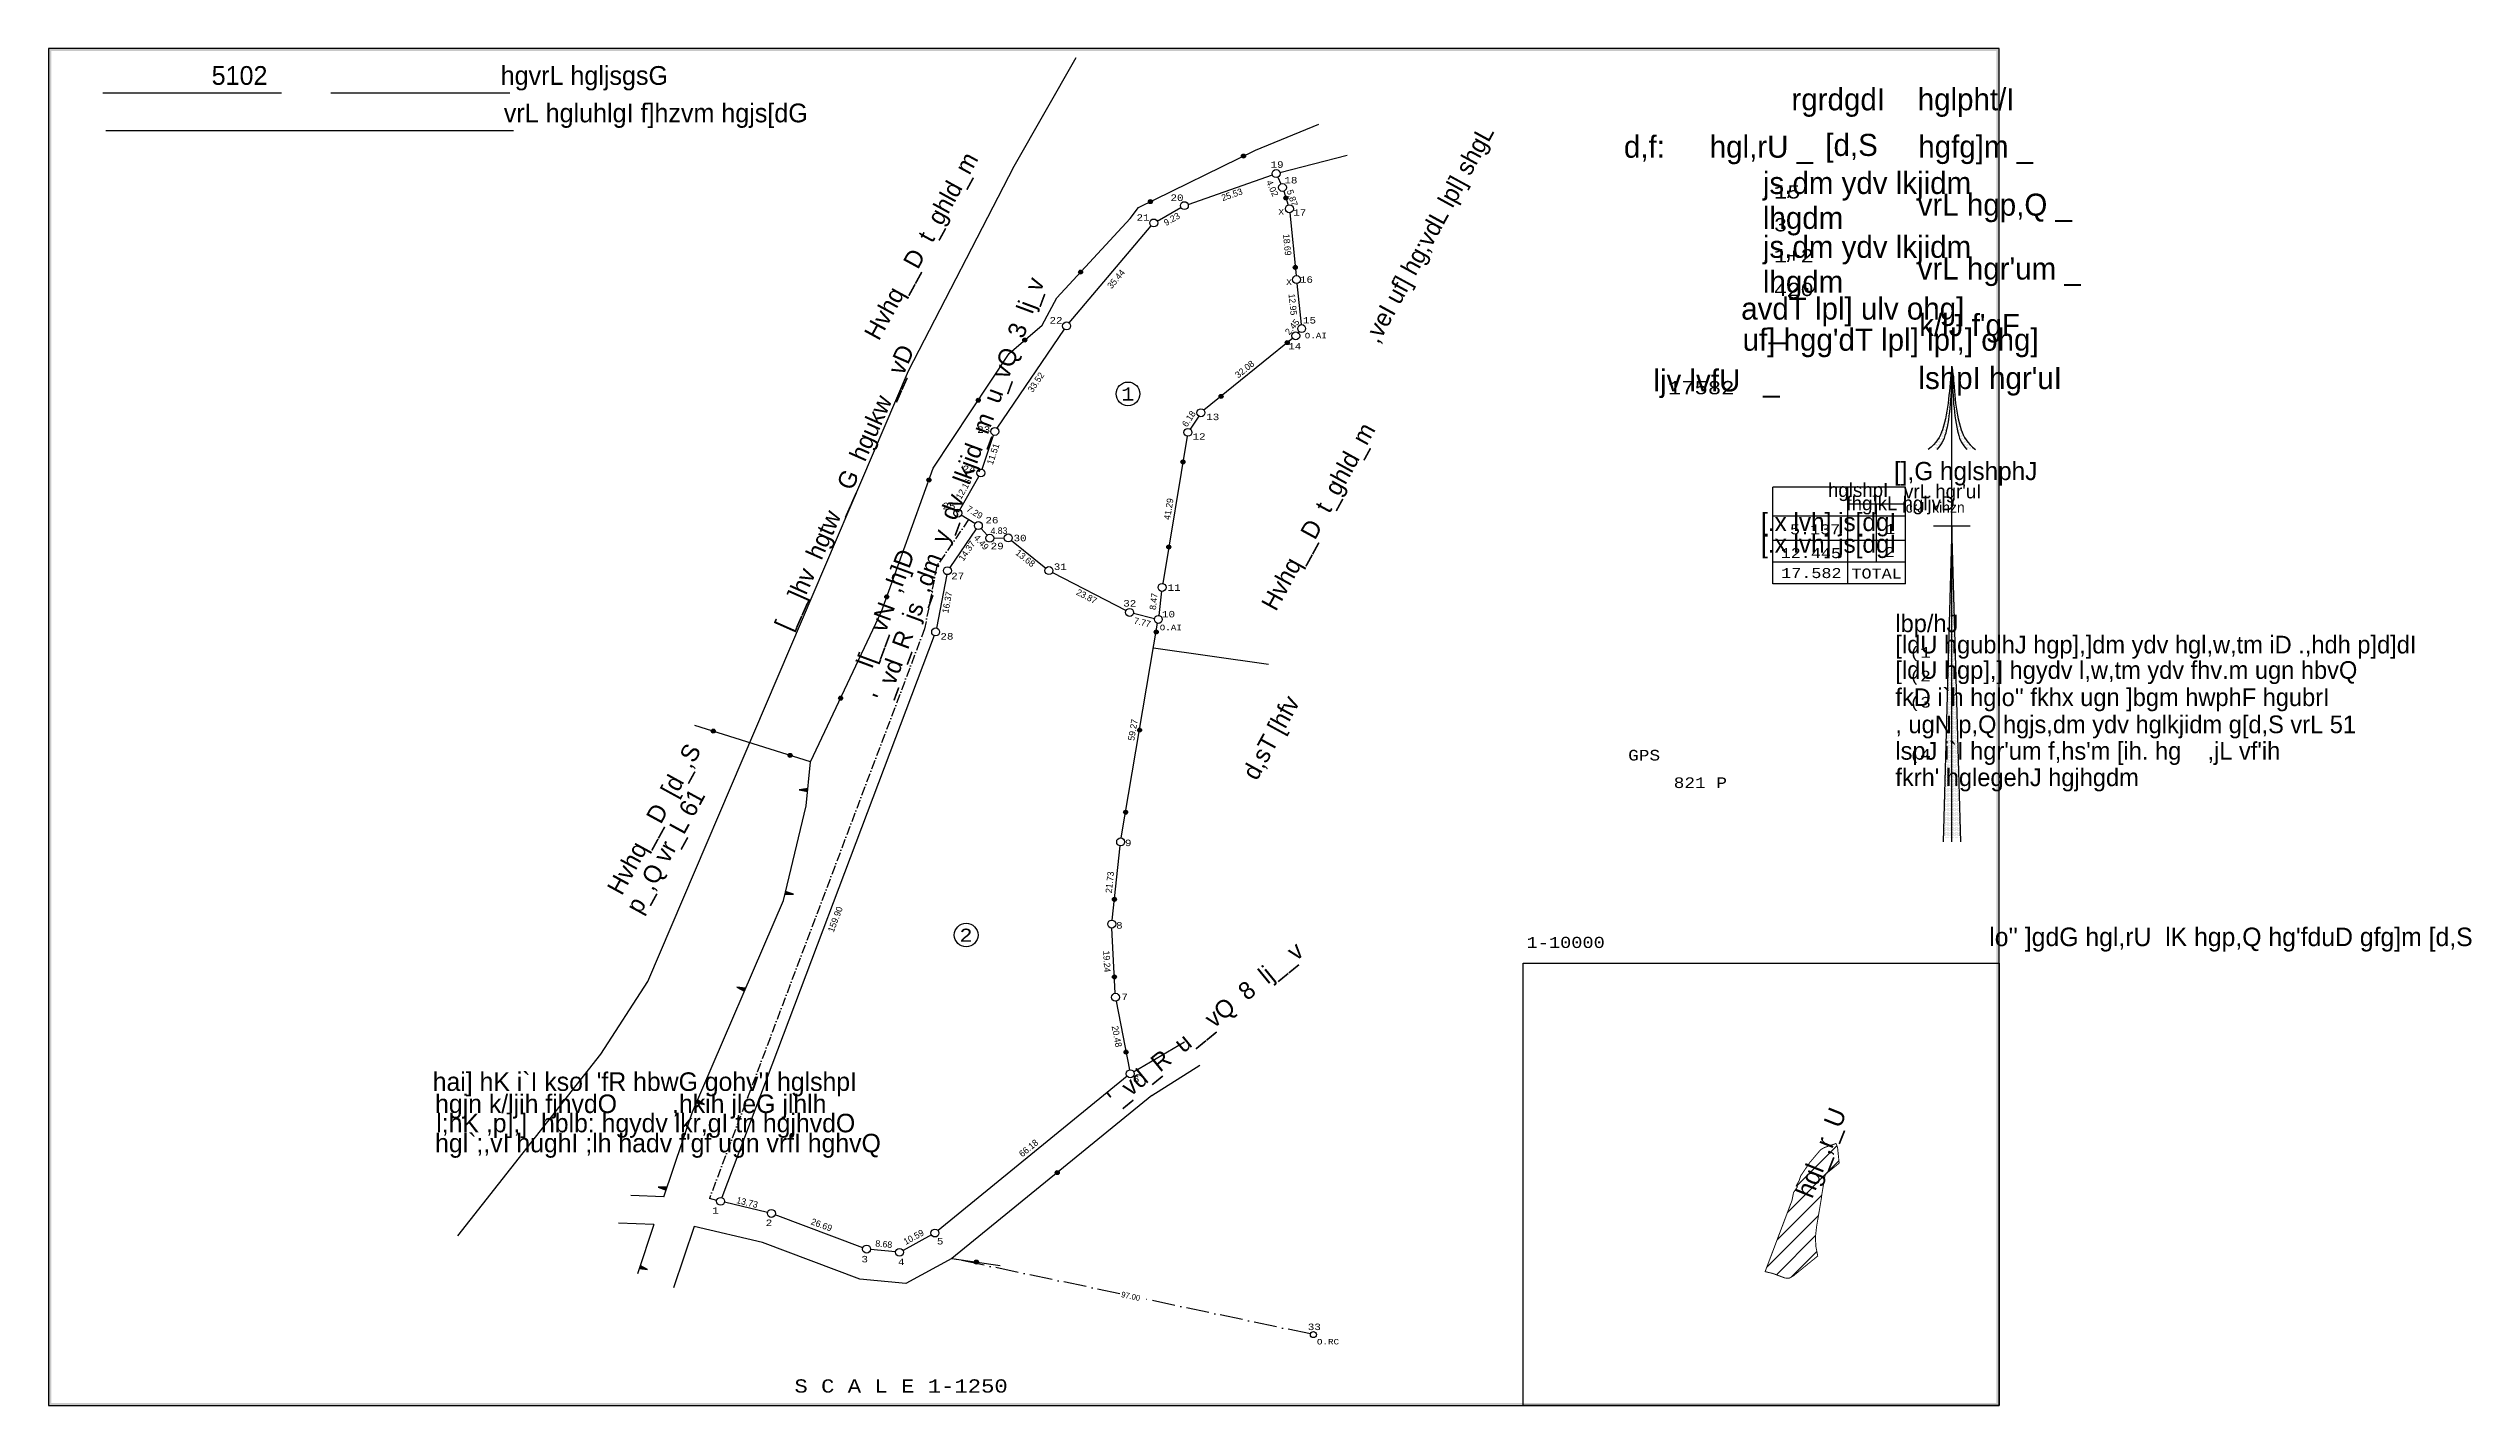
# Model space of a CAD drawing. Extents: x 150949 to 151585, y 180222 to 180578.
import ezdxf

# ---------------------------------------------------------------- set-up
doc = ezdxf.new("R2010")
doc.units = 0
doc.header["$LTSCALE"] = 0.1
doc.header["$PDMODE"] = 2
doc.header["$PDSIZE"] = 0.1
doc.linetypes.add('DASHDOT_LINE', pattern=[18, 12, -3, 0, -3])
doc.layers.add('ahmad work', color=7, linetype='Continuous')
doc.styles.add('125', font='cour.ttf')
doc.styles.add('F1', font='f1.shx', dxfattribs={"height": 0.5})
doc.linetypes.add('FENCELINE1', pattern='A,6.35,-2.54,[133,ltypeshp.shx,S=2.54,R=0,X=-2.54,Y=0],-2.54,25.4', length=36.83)
doc.dimstyles.get("Standard").update_dxf_attribs({"dimtxt": 1.7, "dimasz": 0.18, "dimexe": 0.18, "dimexo": 0.0625, "dimgap": 0.09, "dimtad": 0, "dimzin": 0, "dimdsep": 46, "dimtxsty": 'Standard', "dimcen": 0.09, "dimse1": 1, "dimse2": 1, "dimsd1": 1, "dimsd2": 1, "dimclrt": 140, "dimadec": 0, "dimazin": 0, "dimtfac": 1, "dimtofl": 0, "dimtmove": 0, "dimatfit": 3, "dimfxl": 0, "dimtolj": 1, "dimtzin": 0, "dimarcsym": 0})

msp = doc.modelspace()

# ---------------------------------------------------------------- texts
at = {"color": 6, "style": 'F1'}
for s, height, rotation, p in [(',veI uf] hg;vdL lpl] shgL', 4.63653, 61.332208, (151297.929, 180500.372)), ('Hvhq__D  t_ghld_m', 4.63653, 61.332208, (151166.786, 180501.178)), ("'_vd_R  js_,dm  y_dv  lkjid_m  u_vQ  3  lj_v ", 4.63653, 69.650333, (151169.338, 180406.309)), ('[__]hv  hgtw__G  hgukw__vD', 4.63653, 66.133919, (151143.492, 180424.946)), ('Hvhq__D  t_ghld_m', 4.63653, 61.332208, (151271.068, 180430.098)), ('l[__vN  ,h]D', 4.63653, 69.650333, (151165.062, 180415.144)), ('d,sT [hfv', 4.6365, 61.332208, (151266.065, 180385.641)), ('Hvhq__D  [d_,S', 4.63653, 61.332208, (151099.293, 180355.436)), ('p_,Q vr_L 61', 4.63653, 61.332208, (151104.185, 180350.55)), ("'_vd_R  u__vQ  8  lj__v", 4.63653, 39.280861, (151229.279, 180299.831))]:
    msp.add_text(s, height=height, rotation=rotation, dxfattribs=at).set_placement(p)
at = {"color": 150, "linetype": 'Continuous', "ltscale": 0.5, "style": '125'}
for s, height, p in [('19', 1.7095, (151269.655, 180546.849)), ('18', 1.7095, (151273.282, 180542.74)), ('20', 1.7095, (151243.382, 180538.14)), ('21', 1.7095, (151234.457, 180532.933)), ('X ', 1.4531, (151271.728, 180534.54)), ('17', 1.7095, (151275.604, 180534.247)), ('X ', 1.4531, (151273.777, 180516.092)), ('16', 1.7095, (151277.356, 180516.643)), ('22', 1.7095, (151211.607, 180505.937)), ('15', 1.7095, (151278.171, 180505.949)), ('14', 1.7095, (151274.309, 180499.122)), ('O.AI', 1.4531, (151278.625, 180502.052)), ('13', 1.7095, (151252.756, 180480.555)), ('23', 1.7095, (151192.615, 180477.22)), ('12', 1.7095, (151249.164, 180475.395)), ('24', 1.7095, (151188.816, 180466.912)), ('25', 1.7095, (151183.511, 180457.147)), ('26', 1.7095, (151194.778, 180453.425)), ('29', 1.7095, (151196.156, 180446.627)), ('30', 1.7095, (151202.16, 180448.728)), ('31', 1.7095, (151212.734, 180441.202)), ('27', 1.7095, (151185.802, 180438.747)), ('11', 1.7095, (151242.625, 180435.709)), ('32', 1.7095, (151230.972, 180431.577)), ('10', 1.7095, (151241.138, 180428.734)), ('28', 1.7095, (151182.962, 180422.901)), ('O.AI', 1.4531, (151240.548, 180425.363)), ('9', 1.71, (151231.419, 180368.653)), ('8', 1.71, (151229.095, 180346.977)), ('7', 1.71, (151230.499, 180328.197)), ('6', 1.71, (151233.505, 180306.549)), ('1', 1.71, (151123.053, 180272.079)), ('2', 1.71, (151137.087, 180268.83)), ('5', 1.71, (151182.036, 180263.998)), ('3', 1.71, (151162.225, 180259.285)), ('4', 1.71, (151171.826, 180258.562)), ('33', 1.7095, (151279.431, 180241.502)), ('O.RC', 1.4531, (151281.827, 180237.729))]:
    msp.add_text(s, height=height, dxfattribs=at).set_placement(p)
at = {"color": 140, "ltscale": 0.5, "style": '125'}
for s, height, p in [('1', 3.428, (151230.443, 180485.707)), (' 5.137', 2.6368, (151403.394, 180450.563)), ('2', 2.637, (151430.9, 180444.575)), ('1', 2.637, (151431.045, 180450.663)), ('12.445', 2.6368, (151403.591, 180444.302)), ('17.582', 2.6368, (151403.729, 180439.065)), ('TOTAL', 2.6368, (151422.186, 180438.936)), ('2', 3.428, (151187.956, 180343.536))]:
    msp.add_text(s, height=height, dxfattribs=at).set_placement(p)
at = {"color": 140, "style": 'F1'}
for s, height, p in [('[],G hglshphJ', 4.77486, (151433.37, 180464.803)), ('hglshpI', 3.6705, (151416.019, 180460.374)), ('fhg]kL hgljvD', 3.67047, (151420.87, 180456.884)), ("vrL hgr'uI", 3.6705, (151436.013, 180460.01)), ('[.x lvh] js[dgI', 4.77486, (151398.455, 180451.425)), ('lcrJ  kihzn', 2.74689, (151435.599, 180456.27)), ('[.x lvh] js[dgI', 4.77486, (151398.455, 180445.729))]:
    msp.add_text(s, height=height, dxfattribs=at).set_placement(p)
at = {"color": 140}
msp.add_text('97.00', height=1.5, rotation=348.095572, dxfattribs=at).set_placement((151230.315, 180250.181))
at = {"layer": 'ahmad work', "color": 140}
for s, height, style, p in [('5102', 4.9263, 'F1', (150991.602, 180568.646)), ('15', 3.4929, '125', (151401.796, 180538.787)), ('3', 3.493, '125', (151401.796, 180530.148)), ('1+2', 3.4929, '125', (151401.796, 180522.012)), ('420', 3.4929, '125', (151401.796, 180513.158)), ('17582', 3.4929, '125', (151373.976, 180487.35)), ('1-10000', 2.9301, '125', (151336.867, 180341.88))]:
    msp.add_text(s, height=height, dxfattribs=dict(at, style=style)).set_placement(p)
at = {"layer": 'ahmad work', "style": 'F1'}
for s, height, p in [('hgvrL hgljsgsG', 4.92631, (151067.497, 180568.646)), ('vrL hgluhlgI f]hzvm hgjs[dG', 4.92631, (151068.324, 180558.8)), ('rgrdgdI', 5.7957, (151406.436, 180561.954)), ('hglpht/I', 5.7957, (151439.586, 180561.954)), ('d,f:', 5.7957, (151362.444, 180549.501)), ('hgl,rU _', 5.7957, (151384.973, 180549.501)), ('[d,S', 5.7957, (151415.325, 180549.97)), ('hgfg]m _', 5.7957, (151439.732, 180549.548)), ('js,dm ydv lkjidm', 5.79566, (151398.931, 180539.975)), ('lhgdm', 5.7957, (151398.931, 180530.805)), ('vrL hgp,Q _', 5.79566, (151439.586, 180534.271)), ('js,dm ydv lkjidm', 5.79566, (151398.931, 180523.2)), ("vrL hgr'um _", 5.79566, (151439.586, 180517.497)), ('lhgdm', 5.7957, (151398.931, 180514.03)), ('avdT lpl] ulv ohg]', 5.79566, (151393.231, 180506.974)), ("uf] hgg'dT lpl] lpl,] ohg]", 5.79566, (151393.602, 180498.799)), ("k/lJ f'gF", 5.7957, (151439.971, 180502.648)), ('_', 5.796, (151400.471, 180502.13)), ('ljv lvfU', 5.7957, (151370.182, 180488.093)), ("lshpI hgr'uI", 5.79566, (151439.791, 180488.726)), ('_', 5.796, (151399.019, 180488.164)), ('lbp/hJ', 4.6365, (151433.718, 180424.86)), ('[ldU hgublhJ hgp],]dm ydv hgl,w,tm iD .,hdh p]d]dI', 4.63653, (151433.718, 180419.274)), ('[ldU hgp],] hgydv l,w,tm ydv fhv.m ugn hbvQ', 4.63653, (151433.718, 180412.596)), ("fkD i`h hglo'' fkhx ugn ]bgm hwphF hgubrI", 4.63653, (151433.718, 180405.449)), (', ugN p,Q hgjs,dm ydv hglkjidm g[d,S vrL 51', 4.63653, (151433.718, 180398.323)), ("lspJ i`I hgr'um f,hs'm [ih. hg    ,jL vf'ih", 4.63653, (151433.718, 180391.354)), ("fkrh' hglegehJ hgjhgdm", 4.63653, (151433.718, 180384.405)), ("lo'' ]gdG hgl,rU  lK hgp,Q hg'fduD gfg]m [d,S", 4.86173, (151458.357, 180342.379)), ("hai] hK i`I ksoI 'fR hbwG gohv'I hglshpI", 4.86836, (151049.655, 180304.34)), ('hgjn k/ljih fjhvdO        ,hkih jleG jlhlh ', 4.86836, (151050.276, 180298.527)), ('l;hK ,p],]  hblb: hgydv lkr,gI tn hgjhvdO', 4.86836, (151050.586, 180293.464)), ("hgl`;,vI hughI ;lh hadv f'gf ugn vrfI hghvQ", 4.86836, (151050.276, 180288.21))]:
    msp.add_text(s, height=height, dxfattribs=at).set_placement(p)
at = {"layer": 'ahmad work', "color": 140, "linetype": 'Continuous', "ltscale": 0.5, "style": '125'}
for s, height, p in [('(1', 2.7943, (151437.435, 180418.164)), ('(2', 2.7943, (151437.435, 180411.927)), ('(3', 2.7943, (151437.435, 180405.045)), ('GPS', 2.7943, (151363.553, 180391.141)), ('(4', 2.7943, (151437.435, 180391.339)), ('821 P', 2.7943, (151375.51, 180383.912)), ('S C A L E 1-1250', 3.49292, (151144.634, 180225.072))]:
    msp.add_text(s, height=height, dxfattribs=at).set_placement(p)
at = {"layer": 'ahmad work', "style": 'F1'}
msp.add_text('hgl_,r_U', height=4.8617, rotation=68.170225, dxfattribs=at).set_placement((151411.866, 180275.831))

# ---------------------------------------------------------------- blocks, each defined once
blk = doc.blocks.new('*D0')
at = {"layer": 'Defpoints', "color": 0}
for p in [(151138.6, 180272.14), (151163.59, 180262.77), (151164.22, 180264.46)]:
    blk.add_point(p, dxfattribs=at)
at = {"color": 140, "insert": (151151.76, 180269.13), "char_height": 1.7, "attachment_point": 5, "rotation": 339.44264}
blk.add_mtext('\\A1;26.69', dxfattribs=at)
blk = doc.blocks.new('*D1')
at = {"layer": 'Defpoints', "color": 0}
for p in [(151163.59, 180262.77), (151172.4, 180263.67), (151172.23, 180261.93)]:
    blk.add_point(p, dxfattribs=at)
at = {"color": 140, "insert": (151168.1, 180264.09), "char_height": 1.7, "attachment_point": 5, "rotation": 354.45745}
blk.add_mtext('\\A1;8.68', dxfattribs=at)
blk = doc.blocks.new('*D2')
at = {"layer": 'Defpoints', "color": 0}
for p in [(151180.7, 180268.52), (151181.53, 180267), (151172.23, 180261.93)]:
    blk.add_point(p, dxfattribs=at)
at = {"color": 140, "insert": (151175.94, 180265.93), "char_height": 1.7, "attachment_point": 5, "rotation": 28.59058}
blk.add_mtext('\\A1;10.59', dxfattribs=at)
blk = doc.blocks.new('*D3')
at = {"layer": 'Defpoints', "color": 0}
for p in [(151231.72, 180310.17), (151232.81, 180308.83), (151181.53, 180267)]:
    blk.add_point(p, dxfattribs=at)
at = {"color": 140, "insert": (151206.13, 180289.3), "char_height": 1.7, "attachment_point": 5, "rotation": 39.20796}
blk.add_mtext('\\A1;66.18', dxfattribs=at)
blk = doc.blocks.new('*D4')
at = {"layer": 'Defpoints', "color": 0}
for p in [(151227.36, 180328.64), (151228.94, 180328.94), (151232.81, 180308.83)]:
    blk.add_point(p, dxfattribs=at)
at = {"color": 140, "insert": (151229.28, 180318.65), "char_height": 1.7, "attachment_point": 5, "rotation": 280.88232}
blk.add_mtext('\\A1;20.48', dxfattribs=at)
blk = doc.blocks.new('*D5')
at = {"layer": 'Defpoints', "color": 0}
for p in [(151226.17, 180348.07), (151227.96, 180348.16), (151228.94, 180328.94)]:
    blk.add_point(p, dxfattribs=at)
at = {"color": 140, "insert": (151226.67, 180338.34), "char_height": 1.7, "attachment_point": 5, "rotation": 272.92029}
blk.add_mtext('\\A1;19.24', dxfattribs=at)
blk = doc.blocks.new('*D6')
at = {"layer": 'Defpoints', "color": 0}
for p in [(151228.59, 180369.95), (151230.29, 180369.77), (151227.96, 180348.16)]:
    blk.add_point(p, dxfattribs=at)
at = {"color": 140, "insert": (151227.43, 180359.14), "char_height": 1.7, "attachment_point": 5, "rotation": 83.8487}
blk.add_mtext('\\A1;21.73', dxfattribs=at)
blk = doc.blocks.new('*D7')
at = {"layer": 'Defpoints', "color": 0}
for p in [(151238.47, 180428.5), (151240.18, 180428.21), (151230.29, 180369.77)]:
    blk.add_point(p, dxfattribs=at)
at = {"color": 140, "insert": (151233.5, 180399.18), "char_height": 1.7, "attachment_point": 5, "rotation": 80.38939}
blk.add_mtext('\\A1;59.27', dxfattribs=at)
blk = doc.blocks.new('*D8')
at = {"layer": 'Defpoints', "color": 0}
for p in [(151239.41, 180436.83), (151241.18, 180436.62), (151240.18, 180428.21)]:
    blk.add_point(p, dxfattribs=at)
at = {"color": 140, "insert": (151238.95, 180432.92), "char_height": 1.7, "attachment_point": 5, "rotation": 83.25282}
blk.add_mtext('\\A1;8.47', dxfattribs=at)
blk = doc.blocks.new('*D9')
at = {"layer": 'Defpoints', "color": 0}
for p in [(151246.28, 180477.63), (151247.94, 180477.35), (151241.18, 180436.62)]:
    blk.add_point(p, dxfattribs=at)
at = {"color": 140, "insert": (151242.89, 180457.21), "char_height": 1.7, "attachment_point": 5, "rotation": 80.57603}
blk.add_mtext('\\A1;41.29', dxfattribs=at)
blk = doc.blocks.new('*D10')
at = {"layer": 'Defpoints', "color": 0}
for p in [(151249.9, 180483.47), (151251.36, 180482.5), (151247.94, 180477.35)]:
    blk.add_point(p, dxfattribs=at)
at = {"color": 140, "insert": (151248.21, 180480.91), "char_height": 1.7, "attachment_point": 5, "rotation": 56.43013}
blk.add_mtext('\\A1;6.18', dxfattribs=at)
blk = doc.blocks.new('*D11')
at = {"layer": 'Defpoints', "color": 0}
for p in [(151275.25, 180503.98), (151276.27, 180502.71), (151251.36, 180482.5)]:
    blk.add_point(p, dxfattribs=at)
at = {"color": 140, "insert": (151262.86, 180493.93), "char_height": 1.7, "attachment_point": 5, "rotation": 39.05108}
blk.add_mtext('\\A1;32.08', dxfattribs=at)
blk = doc.blocks.new('*D12')
at = {"layer": 'Defpoints', "color": 0}
for p in [(151191.97, 180467.6), (151193.58, 180466.68), (151187.55, 180456.12)]:
    blk.add_point(p, dxfattribs=at)
at = {"color": 140, "insert": (151189.05, 180462.48), "char_height": 1.7, "attachment_point": 5, "rotation": 60.2798}
blk.add_mtext('\\A1;12.16', dxfattribs=at)
blk = doc.blocks.new('*D13')
at = {"layer": 'Defpoints', "color": 0}
for p in [(151197.26, 180477.59), (151198.65, 180477.12), (151193.58, 180466.68)]:
    blk.add_point(p, dxfattribs=at)
at = {"color": 140, "insert": (151196.81, 180471.66), "char_height": 1.7, "attachment_point": 5, "rotation": 71.369}
blk.add_mtext('\\A1;11.51', dxfattribs=at)
blk = doc.blocks.new('*D14')
at = {"layer": 'Defpoints', "color": 0}
for p in [(151216.1, 180505.3), (151217.48, 180504.36), (151197.26, 180477.59)]:
    blk.add_point(p, dxfattribs=at)
at = {"color": 140, "insert": (151208.06, 180490.5), "char_height": 1.7, "attachment_point": 5, "rotation": 55.79773}
blk.add_mtext('\\A1;33.52', dxfattribs=at)
blk = doc.blocks.new('*D15')
at = {"layer": 'Defpoints', "color": 0}
for p in [(151238.99, 180532.36), (151240.49, 180531.09), (151216.1, 180505.3)]:
    blk.add_point(p, dxfattribs=at)
at = {"color": 140, "insert": (151229.09, 180517.62), "char_height": 1.7, "attachment_point": 5, "rotation": 49.76805}
blk.add_mtext('\\A1;35.44', dxfattribs=at)
blk = doc.blocks.new('*D16')
at = {"layer": 'Defpoints', "color": 0}
for p in [(151247.02, 180536.91), (151238.99, 180532.36), (151247.75, 180535.63)]:
    blk.add_point(p, dxfattribs=at)
at = {"color": 140, "insert": (151243.73, 180533.35), "char_height": 1.7, "attachment_point": 5, "rotation": 29.55069}
blk.add_mtext('\\A1;9.23', dxfattribs=at)
blk = doc.blocks.new('*D17')
at = {"layer": 'Defpoints', "color": 0}
for p in [(151271.12, 180545.33), (151271.57, 180544.02), (151247.02, 180536.91)]:
    blk.add_point(p, dxfattribs=at)
at = {"color": 140, "insert": (151259.52, 180539.81), "char_height": 1.7, "attachment_point": 5, "rotation": 19.25707}
blk.add_mtext('\\A1;25.53', dxfattribs=at)
blk = doc.blocks.new('*D18')
at = {"layer": 'Defpoints', "color": 0}
for p in [(151271.43, 180544.25), (151270.96, 180539.61), (151273.1, 180540.59)]:
    blk.add_point(p, dxfattribs=at)
at = {"color": 140, "insert": (151270.12, 180541.44), "char_height": 1.7, "attachment_point": 5, "rotation": 294.51674}
blk.add_mtext('\\A1;4.02', dxfattribs=at)
blk = doc.blocks.new('*D19')
at = {"layer": 'Defpoints', "color": 0}
for p in [(151272.79, 180541.67), (151274.32, 180542.17), (151274.59, 180536.08)]:
    blk.add_point(p, dxfattribs=at)
at = {"color": 140, "insert": (151275.36, 180538.95), "char_height": 1.7, "attachment_point": 5, "rotation": 287.93131}
blk.add_mtext('\\A1;5.87', dxfattribs=at)
blk = doc.blocks.new('*D20')
at = {"layer": 'Defpoints', "color": 0}
for p in [(151274.59, 180536.08), (151274.95, 180517.34), (151276.47, 180517.49)]:
    blk.add_point(p, dxfattribs=at)
at = {"color": 140, "insert": (151274.02, 180526.63), "char_height": 1.7, "attachment_point": 5, "rotation": 275.7689}
blk.add_mtext('\\A1;18.69', dxfattribs=at)
blk = doc.blocks.new('*D21')
at = {"layer": 'Defpoints', "color": 0}
for p in [(151276.47, 180517.49), (151277.82, 180504.61), (151276.16, 180504.44)]:
    blk.add_point(p, dxfattribs=at)
at = {"color": 140, "insert": (151275.48, 180510.96), "char_height": 1.7, "attachment_point": 5, "rotation": 275.97256}
blk.add_mtext('\\A1;12.95', dxfattribs=at)
blk = doc.blocks.new('*D22')
at = {"layer": 'Defpoints', "color": 0}
for p in [(151277.82, 180504.61), (151274.57, 180504.1), (151276.27, 180502.71)]:
    blk.add_point(p, dxfattribs=at)
at = {"color": 140, "insert": (151275.35, 180505.05), "char_height": 1.7, "attachment_point": 5, "rotation": 50.81629}
blk.add_mtext('\\A1;2.45', dxfattribs=at)
blk = doc.blocks.new('*D23')
at = {"layer": 'Defpoints', "color": 0}
for p in [(151232.22, 180428.36), (151232.63, 180430.05), (151240.18, 180428.21)]:
    blk.add_point(p, dxfattribs=at)
at = {"color": 140, "insert": (151235.99, 180427.43), "char_height": 1.7, "attachment_point": 5, "rotation": 346.25589}
blk.add_mtext('\\A1;7.77', dxfattribs=at)
blk = doc.blocks.new('*D24')
at = {"layer": 'Defpoints', "color": 0}
for p in [(151211.45, 180441.05), (151210.77, 180439.74), (151232.63, 180430.05)]:
    blk.add_point(p, dxfattribs=at)
at = {"color": 140, "insert": (151221.36, 180434.24), "char_height": 1.7, "attachment_point": 5, "rotation": 332.58047}
blk.add_mtext('\\A1;23.87', dxfattribs=at)
blk = doc.blocks.new('*D25')
at = {"layer": 'Defpoints', "color": 0}
for p in [(151199.93, 180448.56), (151200.78, 180449.62), (151211.45, 180441.05)]:
    blk.add_point(p, dxfattribs=at)
at = {"color": 140, "insert": (151205.26, 180444.27), "char_height": 1.7, "attachment_point": 5, "rotation": 321.2164}
blk.add_mtext('\\A1;13.68', dxfattribs=at)
blk = doc.blocks.new('*D26')
at = {"layer": 'Defpoints', "color": 0}
for p in [(151195.92, 180451.46), (151195.95, 180449.54), (151200.78, 180449.62)]:
    blk.add_point(p, dxfattribs=at)
at = {"color": 140, "insert": (151198.34, 180451.49), "char_height": 1.7, "attachment_point": 5, "rotation": 0.87001}
blk.add_mtext('\\A1;4.83', dxfattribs=at)
blk = doc.blocks.new('*D27')
at = {"layer": 'Defpoints', "color": 0}
for p in [(151187.55, 180456.12), (151195.06, 180454.44), (151193.79, 180452.34)]:
    blk.add_point(p, dxfattribs=at)
at = {"color": 140, "insert": (151191.94, 180456.33), "char_height": 1.7, "attachment_point": 5, "rotation": 328.7879}
blk.add_mtext('\\A1;7.29', dxfattribs=at)
blk = doc.blocks.new('*D28')
at = {"layer": 'Defpoints', "color": 0}
for p in [(151125.24, 180275.33), (151138.6, 180272.14), (151138.91, 180273.45)]:
    blk.add_point(p, dxfattribs=at)
at = {"color": 140, "insert": (151132.23, 180275.04), "char_height": 1.7, "attachment_point": 5, "rotation": 346.58738}
blk.add_mtext('\\A1;13.73', dxfattribs=at)
blk = doc.blocks.new('*D29')
at = {"layer": 'Defpoints', "color": 0}
for p in [(151181.71, 180424.93), (151183.61, 180424.21), (151125.24, 180275.33)]:
    blk.add_point(p, dxfattribs=at)
at = {"color": 140, "insert": (151155.37, 180349.41), "char_height": 1.7, "attachment_point": 5, "rotation": 69.31914}
blk.add_mtext('\\A1;159.90', dxfattribs=at)
blk = doc.blocks.new('*D30')
at = {"layer": 'Defpoints', "color": 0}
for p in [(151184.81, 180441.01), (151186.3, 180440.72), (151181.71, 180424.93)]:
    blk.add_point(p, dxfattribs=at)
at = {"color": 140, "insert": (151184.75, 180432.68), "char_height": 1.7, "attachment_point": 5, "rotation": 79.09269}
blk.add_mtext('\\A1;16.37', dxfattribs=at)
blk = doc.blocks.new('*D31')
at = {"layer": 'Defpoints', "color": 0}
for p in [(151192.93, 180452.86), (151193.99, 180452.14), (151184.81, 180441.01)]:
    blk.add_point(p, dxfattribs=at)
at = {"color": 140, "insert": (151189.93, 180446.21), "char_height": 1.7, "attachment_point": 5, "rotation": 55.59654}
blk.add_mtext('\\A1;14.37', dxfattribs=at)
blk = doc.blocks.new('*D32')
at = {"layer": 'Defpoints', "color": 0}
for p in [(151192.93, 180452.86), (151194.19, 180447.95), (151195.95, 180449.54)]:
    blk.add_point(p, dxfattribs=at)
at = {"color": 140, "insert": (151193.72, 180448.46), "char_height": 1.7, "attachment_point": 5, "rotation": 312.27637}
blk.add_mtext('\\A1;4.49', dxfattribs=at)

# ---------------------------------------------------------------- dimensions: what is measured, and where the dimension line sits
at = {"color": 140}
for p1, p2, distance, picture, middle in [((151247.018, 180536.912), (151271.117, 180545.331), -1.385, '*D17', (151259.525, 180539.814)), ((151238.987, 180532.359), (151247.018, 180536.912), -1.476, '*D16', (151243.73, 180533.352)), ((151274.595, 180536.083), (151276.473, 180517.492), -1.526, '*D20', (151274.015, 180526.634)), ((151197.2589, 180477.5852), (151216.0984, 180505.3043), -1.6742, '*D14', (151208.0633, 180490.5036)), ((151193.582, 180466.679), (151197.259, 180477.585), -1.466, '*D13', (151196.81, 180471.664)), ((151187.554, 180456.12), (151193.787, 180452.344), 2.45, '*D27', (151191.94, 180456.328)), ((151184.811, 180441.006), (151192.931, 180452.863), -1.283, '*D31', (151189.93, 180446.209)), ((151211.446, 180441.046), (151200.78, 180449.616), 1.355, '*D25', (151205.264, 180444.275)), ((151181.713, 180424.928), (151184.811, 180441.006), -1.513, '*D30', (151184.748, 180432.681)), ((151232.634, 180430.053), (151211.446, 180441.046), 1.472, '*D24', (151221.362, 180434.243)), ((151240.185, 180428.207), (151232.634, 180430.053), 1.746, '*D23', (151235.994, 180427.433)), ((151125.241, 180275.329), (151181.713, 180424.928), -2.029, '*D29', (151155.375, 180349.412)), ((151227.96, 180348.157), (151230.289, 180369.765), 1.709, '*D6', (151227.426, 180359.144)), ((151125.241, 180275.329), (151138.596, 180272.145), 1.344, '*D28', (151132.231, 180275.045))]:
    dim = msp.add_aligned_dim(p1=p1, p2=p2, distance=distance, dimstyle='Standard', dxfattribs=at)
    dim.commit()
    dim.dimension.update_dxf_attribs({"geometry": picture, "text_midpoint": middle})
for base, p1, p2, angle, picture, middle in [((151270.956, 180539.615), (151271.431, 180544.252), (151273.1, 180540.592), 294.51674, '*D18', (151270.121, 180541.445)), ((151274.315, 180542.166), (151274.595, 180536.083), (151272.787, 180541.671), 107.931307, '*D19', (151275.355, 180538.952)), ((151240.486, 180531.09), (151216.098, 180505.304), (151238.987, 180532.359), 49.768053, '*D15', (151229.088, 180517.618)), ((151276.157, 180504.439), (151276.473, 180517.492), (151277.82, 180504.613), 275.972557, '*D21', (151275.475, 180510.959)), ((151274.572, 180504.096), (151277.82, 180504.613), (151276.271, 180502.712), 230.816292, '*D22', (151275.347, 180505.047)), ((151275.245, 180503.976), (151251.357, 180482.5), (151276.271, 180502.712), 39.051075, '*D11', (151262.862, 180493.93)), ((151249.902, 180483.465), (151247.941, 180477.353), (151251.357, 180482.5), 56.430129, '*D10', (151248.209, 180480.913)), ((151246.277, 180477.629), (151241.18, 180436.617), (151247.941, 180477.353), 80.576032, '*D9', (151242.889, 180457.213)), ((151191.972, 180467.598), (151187.554, 180456.12), (151193.582, 180466.679), 60.279805, '*D12', (151189.053, 180462.484)), ((151194.193, 180447.945), (151192.931, 180452.863), (151195.949, 180449.542), 312.276365, '*D32', (151193.721, 180448.463)), ((151195.92, 180451.457), (151200.78, 180449.616), (151195.949, 180449.542), 180.870009, '*D26', (151198.336, 180451.494)), ((151239.411, 180436.827), (151240.185, 180428.207), (151241.18, 180436.617), 83.252817, '*D8', (151238.949, 180432.919)), ((151238.467, 180428.497), (151230.289, 180369.765), (151240.185, 180428.207), 80.389388, '*D7', (151233.503, 180399.179)), ((151226.172, 180348.066), (151228.94, 180328.944), (151227.96, 180348.157), 92.92029, '*D5', (151226.669, 180338.338)), ((151227.362, 180328.641), (151232.806, 180308.834), (151228.94, 180328.944), 100.882316, '*D4', (151229.283, 180318.649)), ((151231.716, 180310.171), (151181.526, 180266.999), (151232.806, 180308.834), 39.20796, '*D3', (151206.134, 180289.302)), ((151164.221, 180264.456), (151138.596, 180272.145), (151163.589, 180262.772), 339.442642, '*D0', (151151.764, 180269.128)), ((151172.399, 180263.67), (151163.589, 180262.772), (151172.23, 180261.933), 354.457451, '*D1', (151168.098, 180264.087)), ((151180.697, 180268.521), (151172.23, 180261.933), (151181.526, 180266.999), 28.590576, '*D2', (151175.942, 180265.93))]:
    dim = msp.add_linear_dim(base=base, p1=p1, p2=p2, angle=angle, dimstyle='Standard', dxfattribs=at)
    dim.commit()
    dim.dimension.update_dxf_attribs({"geometry": picture, "text_midpoint": middle, "dimtype": 129})

# ---------------------------------------------------------------- hatches: boundary and pattern name
h = msp.add_hatch(color=1)
h.paths.add_polyline_path([(150948.757, 180578.211), (151460.975, 180578.211), (151460.975, 180221.674), (150948.757, 180221.674)])
h.paths.add_polyline_path([(150949.481, 180577.512), (151460.251, 180577.512), (151460.251, 180222.373), (150949.481, 180222.373)], flags=16)
for points in [[(151263.076, 180549.945, 1), (151262.026, 180549.945, 1)], [(151238.622, 180537.967, 1), (151237.572, 180537.967, 1)], [(151274.203, 180538.917, 1), (151273.153, 180538.917, 1)], [(151220.277, 180519.437, 1), (151219.227, 180519.437, 1)], [(151276.676, 180520.68, 1), (151275.626, 180520.68, 1)], [(151205.647, 180501.593, 1), (151204.597, 180501.593, 1)], [(151274.58, 180500.914, 1), (151273.53, 180500.914, 1)], [(151193.429, 180485.803, 1), (151192.379, 180485.803, 1)], [(151257.169, 180486.789, 1), (151256.119, 180486.789, 1)], [(151247.177, 180469.589, 1), (151246.127, 180469.589, 1)], [(151180.471, 180464.829, 1), (151179.421, 180464.829, 1)], [(151243.464, 180447.215, 1), (151242.414, 180447.215, 1)], [(151169.411, 180434.141, 1), (151168.361, 180434.141, 1)], [(151240.149, 180424.894, 1), (151239.099, 180424.894, 1)], [(151157.293, 180407.516, 1), (151156.243, 180407.516, 1)], [(151123.85, 180398.853, 1), (151122.8, 180398.853, 1)], [(151235.785, 180399.125, 1), (151234.735, 180399.125, 1)], [(151144.016, 180392.488, 1), (151142.966, 180392.488, 1)], [(151148.16, 180383.82), (151145.914, 180383.416), (151148.072, 180382.967)], [(151232.133, 180377.554, 1), (151231.083, 180377.554, 1)], [(151142.106, 180355.896), (151144.386, 180355.992), (151142.309, 180356.729)], [(151229.185, 180354.648, 1), (151228.135, 180354.648, 1)], [(151229.193, 180334.292, 1), (151228.143, 180334.292, 1)], [(151131.795, 180331.29), (151129.53, 180331.565), (151131.46, 180330.501)], [(151232.237, 180314.529, 1), (151231.187, 180314.529, 1)], [(151118.759, 180301.236), (151120.989, 180300.75), (151119.167, 180301.989)], [(151214.176, 180282.883, 1), (151213.126, 180282.883, 1)], [(151111.159, 180279.088), (151108.878, 180279.048), (151110.936, 180278.261)], [(151103.82, 180257.673), (151106.091, 180257.455), (151104.135, 180258.47)], [(151192.931, 180259.371, 1), (151191.881, 180259.371, 1)]]:
    msp.add_hatch(color=45).paths.add_polyline_path(points)
h = msp.add_hatch()
h.set_pattern_fill('ANSI31', color=2, style=0)
h.paths.add_polyline_path([(151414.249, 180275.882), (151414.374, 180276.934), (151415.219, 180282.026), (151415.646, 180282.669), (151418.76, 180285.196), (151418.954, 180285.433), (151418.785, 180287.043), (151418.551, 180289.367), (151418.324, 180290.066), (151418.116, 180290.523), (151415.103, 180289.471), (151414.1, 180288.901), (151411.238, 180285.52), (151408.884, 180282.055), (151408.424, 180280.692), (151407.67, 180279.372), (151408.021, 180279.159), (151406.974, 180277.63), (151406.578, 180275.575), (151399.514, 180256.861), (151401.551, 180256.375), (151404.675, 180255.203), (151405.755, 180255.098), (151406.917, 180255.732), (151413.327, 180260.961), (151412.844, 180263.475), (151412.721, 180265.876), (151413.012, 180268.577)])
h.paths.add_polyline_path([(151409.399, 180260.441), (151415.631, 180275.999), (151408.862, 180278.711), (151402.63, 180263.153)], flags=24)

# ---------------------------------------------------------------- linework, layer by layer
at = {"color": 6, "linetype": 'FENCELINE1', "ltscale": 1.5}
for p, q in [((151202.288, 180547.239), (151218.612, 180575.868)), ((151174.548, 180493.552), (151202.288, 180547.239)), ((151106.16, 180333.046), (151174.548, 180493.552)), ((151093.84, 180313.96), (151106.16, 180333.046)), ((151056.263, 180266.245), (151093.84, 180313.96))]:
    msp.add_line(p, q, dxfattribs=at)
at = {"color": 5}
for p, q in [((151265.723, 180551.498), (151282.354, 180558.31)), ((151234.964, 180536.432), (151265.723, 180551.498)), ((151272.124, 180545.591), (151289.745, 180550.146)), ((151232.833, 180533.54), (151234.964, 180536.432)), ((151213.494, 180512.691), (151232.833, 180533.54)), ((151209.688, 180505.538), (151213.494, 180512.691)), ((151200.999, 180498.031), (151209.688, 180505.538)), ((151181.052, 180467.899), (151200.999, 180498.031)), ((151167.483, 180430.248), (151181.052, 180467.899)), ((151148.881, 180390.786), (151167.483, 180430.248)), ((151147.683, 180379.218), (151148.881, 180390.786)), ((151141.738, 180354.339), (151147.683, 180379.218)), ((151117.827, 180298.883), (151141.738, 180354.339)), ((151233.706, 180309.356), (151247.059, 180317.221)), ((151238.451, 180303.115), (151251.092, 180311.072)), ((151238.451, 180303.115), (151186.007, 180260.331)), ((151110.358, 180276.533), (151117.827, 180298.883)), ((151110.358, 180276.533), (151101.666, 180276.899)), ((151107.715, 180269.204), (151098.475, 180269.592)), ((151107.715, 180269.204), (151103.394, 180256.248)), ((151118.309, 180268.758), (151112.847, 180252.578)), ((151136.255, 180264.479), (151118.309, 180268.758)), ((151161.767, 180254.911), (151136.255, 180264.479)), ((151186.007, 180260.331), (151173.902, 180253.733)), ((151173.902, 180253.733), (151161.767, 180254.911))]:
    msp.add_line(p, q, dxfattribs=at)
at = {"color": 1}
for p, q in [((151248, 180537.255), (151270.136, 180544.988)), ((151271.549, 180544.385), (151272.355, 180542.617)), ((151239.892, 180532.872), (151246.113, 180536.399)), ((151273.107, 180540.682), (151274.275, 180537.073)), ((151216.77, 180506.098), (151238.315, 180531.565)), ((151274.699, 180535.048), (151276.369, 180518.527)), ((151276.581, 180516.457), (151277.712, 180505.647)), ((151197.843, 180478.445), (151215.514, 180504.444)), ((151275.463, 180502.057), (151252.165, 180483.155)), ((151277.163, 180503.807), (151276.928, 180503.518)), ((151250.782, 180481.634), (151248.516, 180478.219)), ((151193.914, 180467.665), (151196.927, 180476.6)), ((151247.771, 180476.327), (151241.35, 180437.643)), ((151188.07, 180457.024), (151193.067, 180465.776)), ((151192.041, 180453.402), (151188.444, 180455.581)), ((151192.343, 180452.005), (151185.399, 180441.864)), ((151184.614, 180439.985), (151181.909, 180425.949)), ((151241.058, 180435.585), (151240.307, 180429.239)), ((151181.345, 180423.955), (151125.608, 180276.302)), ((151230.463, 180370.791), (151240.011, 180427.181)), ((151228.072, 180349.191), (151230.178, 180368.731)), ((151228.887, 180329.983), (151228.013, 180347.119)), ((151229.137, 180327.923), (151232.61, 180309.856)), ((151232, 180308.177), (151182.332, 180267.657)), ((151137.585, 180272.386), (151126.253, 180275.088)), ((151162.616, 180263.137), (151139.57, 180271.779)), ((151180.613, 180266.502), (151173.144, 180262.431)), ((151171.195, 180262.034), (151164.624, 180262.671))]:
    msp.add_line(p, q, dxfattribs=at)
at = {"color": 140}
for p, q in [((151401.582, 180437.571), (151401.582, 180462.953)), ((151436.388, 180462.953), (151401.582, 180462.953)), ((151421.2, 180437.571), (151421.2, 180462.953)), ((151436.388, 180437.571), (151436.388, 180462.953)), ((151436.388, 180455.359), (151401.582, 180455.359)), ((151436.357, 180458.479), (151421.172, 180458.479)), ((151428.794, 180443.267), (151428.794, 180458.437)), ((151436.388, 180448.962), (151401.582, 180448.962)), ((151436.388, 180443.267), (151401.582, 180443.267)), ((151436.388, 180437.571), (151401.582, 180437.571))]:
    msp.add_line(p, q, dxfattribs=at)
at = {"color": 2, "linetype": 'DASHDOT_LINE', "ltscale": 2}
for p, q in [((151190.361, 180454.42), (151181.983, 180442.186)), ((151181.983, 180442.186), (151178.815, 180425.747)), ((151178.815, 180425.747), (151122.299, 180276.031)), ((151124.23, 180275.571), (151122.299, 180276.031))]:
    msp.add_line(p, q, dxfattribs=at)
at = {"color": 2, "ltscale": 2}
for p, q in [((151195.25, 180450.312), (151193.63, 180452.093)), ((151196.989, 180449.558), (151199.74, 180449.6)), ((151201.591, 180448.964), (151210.635, 180441.697)), ((151212.369, 180440.567), (151231.711, 180430.532)), ((151233.644, 180429.806), (151239.175, 180428.454))]:
    msp.add_line(p, q, dxfattribs=at)
at = {"color": 2}
for p, q in [((151238.916, 180420.713), (151269.154, 180416.483)), ((151148.881, 180390.786), (151118.484, 180400.38)), ((151186.007, 180260.331), (151198.623, 180258.438))]:
    msp.add_line(p, q, dxfattribs=at)
at = {"color": 45}
for p, q in [((151148.16, 180383.82), (151145.914, 180383.416)), ((151145.914, 180383.416), (151148.072, 180382.967)), ((151142.106, 180355.896), (151144.386, 180355.992)), ((151144.386, 180355.992), (151142.309, 180356.729)), ((151131.795, 180331.29), (151129.53, 180331.565)), ((151129.53, 180331.565), (151131.46, 180330.501)), ((151118.759, 180301.236), (151120.989, 180300.75)), ((151120.989, 180300.75), (151119.167, 180301.989)), ((151111.159, 180279.088), (151108.878, 180279.048)), ((151108.878, 180279.048), (151110.936, 180278.261)), ((151103.82, 180257.673), (151106.091, 180257.455)), ((151106.091, 180257.455), (151104.135, 180258.47))]:
    msp.add_line(p, q, dxfattribs=at)
at = {"color": 45, "linetype": 'DASHDOT_LINE', "ltscale": 5}
for p, q in [((151230.111, 180251.033), (151186.007, 180260.331)), ((151280.138, 180240.487), (151236.227, 180249.744))]:
    msp.add_line(p, q, dxfattribs=at)
at = {"color": 1}
msp.add_lwpolyline([(150948.756, 180221.674), (151460.976, 180221.674), (151460.976, 180578.212), (150948.756, 180578.212)], close=True, dxfattribs=at)
at = {"color": 2}
msp.add_lwpolyline([(151460.976, 180221.674), (151335.976, 180221.674), (151335.976, 180337.879), (151460.976, 180337.879)], close=True, dxfattribs=at)
at = {"color": 1, "const_width": 0.25, "flags": 128}
msp.add_lwpolyline([(151405.755, 180255.098), (151406.917, 180255.732), (151413.327, 180260.961), (151412.844, 180263.475), (151412.721, 180265.876), (151413.012, 180268.577), (151414.249, 180275.882), (151414.374, 180276.934), (151415.219, 180282.026), (151415.646, 180282.669), (151418.76, 180285.196), (151418.954, 180285.433), (151418.785, 180287.043), (151418.551, 180289.367), (151418.324, 180290.066), (151418.116, 180290.523), (151415.103, 180289.471), (151414.1, 180288.901), (151411.238, 180285.52), (151408.884, 180282.055), (151408.424, 180280.692), (151407.67, 180279.372), (151408.021, 180279.159), (151406.974, 180277.63), (151406.578, 180275.575), (151399.514, 180256.861), (151401.551, 180256.375), (151404.675, 180255.203), (151405.755, 180255.098)], dxfattribs=at)
at = {"color": 45}
for centre, radius in [((151262.551, 180549.945), 0.525), ((151271.117, 180545.331), 1.04), ((151272.787, 180541.671), 1.04), ((151238.097, 180537.967), 0.525), ((151247.018, 180536.912), 1.04), ((151273.678, 180538.917), 0.525), ((151274.595, 180536.083), 1.04), ((151238.987, 180532.359), 1.04), ((151219.752, 180519.437), 0.525), ((151276.473, 180517.492), 1.04), ((151276.151, 180520.68), 0.525), ((151216.098, 180505.304), 1.04), ((151277.82, 180504.613), 1.04), ((151205.122, 180501.593), 0.525), ((151274.055, 180500.914), 0.525), ((151276.271, 180502.712), 1.04), ((151192.904, 180485.803), 0.525), ((151232.216, 180487.458), 3.11), ((151256.644, 180486.789), 0.525), ((151251.357, 180482.5), 1.04), ((151197.259, 180477.585), 1.04), ((151247.941, 180477.353), 1.04), ((151193.582, 180466.679), 1.04), ((151246.652, 180469.589), 0.525), ((151179.946, 180464.829), 0.525), ((151187.554, 180456.12), 1.04), ((151192.931, 180452.863), 1.04), ((151195.949, 180449.542), 1.04), ((151200.78, 180449.616), 1.04), ((151242.939, 180447.215), 0.525), ((151184.811, 180441.006), 1.04), ((151211.446, 180441.046), 1.04), ((151168.886, 180434.141), 0.525), ((151241.18, 180436.617), 1.04), ((151232.634, 180430.053), 1.04), ((151240.185, 180428.207), 1.04), ((151181.713, 180424.928), 1.04), ((151239.624, 180424.894), 0.525), ((151156.768, 180407.516), 0.525), ((151123.325, 180398.853), 0.525), ((151235.26, 180399.125), 0.525), ((151143.491, 180392.488), 0.525), ((151231.608, 180377.554), 0.525), ((151230.289, 180369.765), 1.04), ((151228.66, 180354.648), 0.525), ((151189.729, 180345.287), 3.11), ((151227.96, 180348.157), 1.04), ((151228.668, 180334.292), 0.525), ((151228.94, 180328.944), 1.04), ((151231.712, 180314.529), 0.525), ((151232.806, 180308.834), 1.04), ((151213.651, 180282.883), 0.525), ((151125.241, 180275.329), 1.04), ((151138.596, 180272.145), 1.04), ((151163.589, 180262.772), 1.04), ((151172.23, 180261.933), 1.04), ((151181.526, 180266.999), 1.04), ((151192.406, 180259.371), 0.525), ((151280.921, 180240.321), 0.8)]:
    msp.add_circle(centre, radius, dxfattribs=at)
at = {"layer": 'ahmad work'}
for p, q in [((151009.955, 180566.47), (150962.994, 180566.47)), ((151069.883, 180566.47), (151022.923, 180566.47)), ((151010.958, 180556.539), (150963.821, 180556.539)), ((151070.887, 180556.539), (151010.958, 180556.539))]:
    msp.add_line(p, q, dxfattribs=at)
at = {"layer": 'ahmad work', "color": 6, "linetype": 'Continuous'}
for p, q in [((151448.397, 180492.125), (151448.397, 180492.125)), ((151448.795, 180492.125), (151448.795, 180492.125)), ((151447.801, 180486.957), (151447.801, 180486.957)), ((151447.801, 180486.162), (151447.801, 180486.162)), ((151448, 180488.944), (151448, 180488.944)), ((151448, 180488.149), (151448, 180488.149)), ((151448, 180487.354), (151448, 180487.354)), ((151448, 180486.559), (151448, 180486.559)), ((151448, 180485.764), (151448, 180485.764)), ((151448.199, 180490.932), (151448.199, 180490.932)), ((151448.199, 180490.137), (151448.199, 180490.137)), ((151448.199, 180489.342), (151448.199, 180489.342)), ((151448.199, 180488.547), (151448.199, 180488.547)), ((151448.199, 180487.752), (151448.199, 180487.752)), ((151448.199, 180486.957), (151448.199, 180486.957)), ((151448.199, 180486.162), (151448.199, 180486.162)), ((151448.397, 180491.33), (151448.397, 180491.33)), ((151448.397, 180490.535), (151448.397, 180490.535)), ((151448.397, 180489.739), (151448.397, 180489.739)), ((151448.795, 180491.33), (151448.795, 180491.33)), ((151448.795, 180490.535), (151448.795, 180490.535)), ((151448.795, 180489.739), (151448.795, 180489.739)), ((151448.795, 180488.944), (151448.795, 180488.944)), ((151448.994, 180490.137), (151448.994, 180490.137)), ((151448.994, 180489.342), (151448.994, 180489.342)), ((151448.994, 180488.547), (151448.994, 180488.547)), ((151448.994, 180487.752), (151448.994, 180487.752)), ((151448.994, 180486.957), (151448.994, 180486.957)), ((151448.994, 180486.162), (151448.994, 180486.162)), ((151449.192, 180488.149), (151449.192, 180488.149)), ((151449.192, 180487.354), (151449.192, 180487.354)), ((151449.192, 180486.559), (151449.192, 180486.559)), ((151449.192, 180485.764), (151449.192, 180485.764)), ((151449.391, 180486.162), (151449.391, 180486.162)), ((151446.807, 180480.199), (151446.807, 180480.199)), ((151446.807, 180479.404), (151446.807, 180479.404)), ((151447.006, 180481.391), (151447.006, 180481.391)), ((151447.006, 180480.596), (151447.006, 180480.596)), ((151447.006, 180479.801), (151447.006, 180479.801)), ((151447.205, 180482.584), (151447.205, 180482.584)), ((151447.205, 180481.789), (151447.205, 180481.789)), ((151447.205, 180480.994), (151447.205, 180480.994)), ((151447.205, 180480.199), (151447.205, 180480.199)), ((151447.205, 180479.404), (151447.205, 180479.404)), ((151447.404, 180483.777), (151447.404, 180483.777)), ((151447.404, 180482.981), (151447.404, 180482.981)), ((151447.404, 180482.186), (151447.404, 180482.186)), ((151447.404, 180481.391), (151447.404, 180481.391)), ((151447.404, 180480.596), (151447.404, 180480.596)), ((151447.404, 180479.801), (151447.404, 180479.801)), ((151447.602, 180484.969), (151447.602, 180484.969)), ((151447.602, 180484.174), (151447.602, 180484.174)), ((151447.602, 180483.379), (151447.602, 180483.379)), ((151447.602, 180482.584), (151447.602, 180482.584)), ((151447.602, 180481.789), (151447.602, 180481.789)), ((151447.602, 180480.994), (151447.602, 180480.994)), ((151447.801, 180485.367), (151447.801, 180485.367)), ((151447.801, 180484.572), (151447.801, 180484.572)), ((151447.801, 180483.777), (151447.801, 180483.777)), ((151447.801, 180482.981), (151447.801, 180482.981)), ((151447.801, 180482.186), (151447.801, 180482.186)), ((151448, 180484.969), (151448, 180484.969)), ((151448, 180484.174), (151448, 180484.174)), ((151448.994, 180485.367), (151448.994, 180485.367)), ((151449.192, 180484.969), (151449.192, 180484.969)), ((151449.192, 180484.174), (151449.192, 180484.174)), ((151449.192, 180483.379), (151449.192, 180483.379)), ((151449.391, 180485.367), (151449.391, 180485.367)), ((151449.391, 180484.572), (151449.391, 180484.572)), ((151449.391, 180483.777), (151449.391, 180483.777)), ((151449.391, 180482.981), (151449.391, 180482.981)), ((151449.391, 180482.186), (151449.391, 180482.186)), ((151449.391, 180481.391), (151449.391, 180481.391)), ((151449.59, 180484.174), (151449.59, 180484.174)), ((151449.59, 180483.379), (151449.59, 180483.379)), ((151449.59, 180482.584), (151449.59, 180482.584)), ((151449.59, 180481.789), (151449.59, 180481.789)), ((151449.59, 180480.994), (151449.59, 180480.994)), ((151449.59, 180480.199), (151449.59, 180480.199)), ((151449.789, 180482.981), (151449.789, 180482.981)), ((151449.789, 180482.186), (151449.789, 180482.186)), ((151449.789, 180481.391), (151449.789, 180481.391)), ((151449.789, 180480.596), (151449.789, 180480.596)), ((151449.789, 180479.801), (151449.789, 180479.801)), ((151449.987, 180481.789), (151449.987, 180481.789)), ((151449.987, 180480.994), (151449.987, 180480.994)), ((151449.987, 180480.199), (151449.987, 180480.199)), ((151449.987, 180479.404), (151449.987, 180479.404)), ((151450.186, 180480.596), (151450.186, 180480.596)), ((151450.186, 180479.801), (151450.186, 180479.801)), ((151450.385, 180479.404), (151450.385, 180479.404)), ((151444.223, 180474.236), (151444.223, 180474.236)), ((151444.223, 180473.441), (151444.223, 180473.441)), ((151444.422, 180474.633), (151444.422, 180474.633)), ((151444.422, 180473.838), (151444.422, 180473.838)), ((151444.422, 180473.043), (151444.422, 180473.043)), ((151444.621, 180475.031), (151444.621, 180475.031)), ((151444.621, 180474.236), (151444.621, 180474.236)), ((151444.621, 180473.441), (151444.621, 180473.441)), ((151444.82, 180474.633), (151444.82, 180474.633)), ((151444.82, 180473.838), (151444.82, 180473.838)), ((151445.018, 180475.031), (151445.018, 180475.031)), ((151445.018, 180474.236), (151445.018, 180474.236)), ((151445.018, 180473.441), (151445.018, 180473.441)), ((151445.217, 180475.428), (151445.217, 180475.428)), ((151445.217, 180474.633), (151445.217, 180474.633)), ((151445.217, 180473.838), (151445.217, 180473.838)), ((151445.416, 180475.826), (151445.416, 180475.826)), ((151445.416, 180475.031), (151445.416, 180475.031)), ((151445.416, 180474.236), (151445.416, 180474.236)), ((151445.615, 180476.223), (151445.615, 180476.223)), ((151445.615, 180475.428), (151445.615, 180475.428)), ((151445.615, 180474.633), (151445.615, 180474.633)), ((151445.813, 180476.621), (151445.813, 180476.621)), ((151445.813, 180475.826), (151445.813, 180475.826)), ((151445.813, 180475.031), (151445.813, 180475.031)), ((151446.012, 180477.814), (151446.012, 180477.814)), ((151446.012, 180477.018), (151446.012, 180477.018)), ((151446.012, 180476.223), (151446.012, 180476.223)), ((151446.012, 180475.428), (151446.012, 180475.428)), ((151446.211, 180478.211), (151446.211, 180478.211)), ((151446.211, 180477.416), (151446.211, 180477.416)), ((151446.211, 180476.621), (151446.211, 180476.621)), ((151446.211, 180475.826), (151446.211, 180475.826)), ((151446.41, 180478.609), (151446.41, 180478.609)), ((151446.41, 180477.814), (151446.41, 180477.814)), ((151446.41, 180477.018), (151446.41, 180477.018)), ((151446.41, 180476.223), (151446.41, 180476.223)), ((151446.608, 180479.006), (151446.608, 180479.006)), ((151446.608, 180478.211), (151446.608, 180478.211)), ((151446.608, 180477.416), (151446.608, 180477.416)), ((151446.608, 180476.621), (151446.608, 180476.621)), ((151446.807, 180478.609), (151446.807, 180478.609)), ((151446.807, 180477.814), (151446.807, 180477.814)), ((151446.807, 180477.018), (151446.807, 180477.018)), ((151447.006, 180479.006), (151447.006, 180479.006)), ((151447.006, 180478.211), (151447.006, 180478.211)), ((151447.205, 180478.609), (151447.205, 180478.609)), ((151449.789, 180479.006), (151449.789, 180479.006)), ((151449.987, 180478.609), (151449.987, 180478.609)), ((151450.186, 180479.006), (151450.186, 180479.006)), ((151450.186, 180478.211), (151450.186, 180478.211)), ((151450.186, 180477.416), (151450.186, 180477.416)), ((151450.385, 180478.609), (151450.385, 180478.609)), ((151450.385, 180477.814), (151450.385, 180477.814)), ((151450.385, 180477.018), (151450.385, 180477.018)), ((151450.584, 180479.006), (151450.584, 180479.006)), ((151450.584, 180478.211), (151450.584, 180478.211)), ((151450.584, 180477.416), (151450.584, 180477.416)), ((151450.584, 180476.621), (151450.584, 180476.621)), ((151450.783, 180478.609), (151450.783, 180478.609)), ((151450.783, 180477.814), (151450.783, 180477.814)), ((151450.783, 180477.018), (151450.783, 180477.018)), ((151450.783, 180476.223), (151450.783, 180476.223)), ((151450.783, 180475.428), (151450.783, 180475.428)), ((151450.981, 180477.416), (151450.981, 180477.416)), ((151450.981, 180476.621), (151450.981, 180476.621)), ((151450.981, 180475.826), (151450.981, 180475.826)), ((151450.981, 180475.031), (151450.981, 180475.031)), ((151451.18, 180477.018), (151451.18, 180477.018)), ((151451.18, 180476.223), (151451.18, 180476.223)), ((151451.18, 180475.428), (151451.18, 180475.428)), ((151451.18, 180474.633), (151451.18, 180474.633)), ((151451.379, 180476.621), (151451.379, 180476.621)), ((151451.379, 180475.826), (151451.379, 180475.826)), ((151451.379, 180475.031), (151451.379, 180475.031)), ((151451.578, 180476.223), (151451.578, 180476.223)), ((151451.578, 180475.428), (151451.578, 180475.428)), ((151451.578, 180474.633), (151451.578, 180474.633)), ((151451.776, 180475.826), (151451.776, 180475.826)), ((151451.776, 180475.031), (151451.776, 180475.031)), ((151451.776, 180474.236), (151451.776, 180474.236)), ((151451.975, 180475.428), (151451.975, 180475.428)), ((151451.975, 180474.633), (151451.975, 180474.633)), ((151451.975, 180473.838), (151451.975, 180473.838)), ((151452.174, 180475.031), (151452.174, 180475.031)), ((151452.174, 180474.236), (151452.174, 180474.236)), ((151452.174, 180473.441), (151452.174, 180473.441)), ((151452.373, 180474.633), (151452.373, 180474.633)), ((151452.373, 180473.838), (151452.373, 180473.838)), ((151452.373, 180473.043), (151452.373, 180473.043)), ((151452.571, 180474.236), (151452.571, 180474.236)), ((151452.571, 180473.441), (151452.571, 180473.441)), ((151452.77, 180474.633), (151452.77, 180474.633)), ((151452.77, 180473.838), (151452.77, 180473.838)), ((151452.77, 180473.043), (151452.77, 180473.043)), ((151452.969, 180474.236), (151452.969, 180474.236)), ((151452.969, 180473.441), (151452.969, 180473.441)), ((151453.168, 180473.838), (151453.168, 180473.838)), ((151453.168, 180473.043), (151453.168, 180473.043)), ((151453.366, 180473.441), (151453.366, 180473.441)), ((151453.565, 180473.838), (151453.565, 180473.838)), ((151453.565, 180473.043), (151453.565, 180473.043)), ((151453.764, 180473.441), (151453.764, 180473.441)), ((151453.963, 180473.043), (151453.963, 180473.043)), ((151454.36, 180473.043), (151454.36, 180473.043))]:
    msp.add_line(p, q, dxfattribs=at)
at = {"layer": 'ahmad work', "color": 1, "linetype": 'Continuous', "ltscale": 0.5}
for p, q in [((151448.579, 180369.738), (151448.579, 180494.738)), ((151443.77, 180452.807), (151453.388, 180452.807)), ((151448.579, 180452.807), (151446.238, 180369.738)), ((151450.899, 180369.738), (151448.579, 180452.807))]:
    msp.add_line(p, q, dxfattribs=at)
at = {"layer": 'ahmad work', "color": 6, "linetype": 'Continuous', "ltscale": 0.5}
for p, q in [((151448.408, 180447.533), (151448.408, 180447.533)), ((151448.574, 180447.864), (151448.574, 180447.864)), ((151448.574, 180447.202), (151448.574, 180447.202)), ((151448.607, 180451.485), (151448.607, 180451.485)), ((151448.607, 180450.823), (151448.607, 180450.823)), ((151448.607, 180450.16), (151448.607, 180450.16)), ((151448.607, 180449.498), (151448.607, 180449.498)), ((151448.607, 180448.835), (151448.607, 180448.835)), ((151448.243, 180441.239), (151448.243, 180441.239)), ((151448.408, 180446.87), (151448.408, 180446.87)), ((151448.408, 180446.208), (151448.408, 180446.208)), ((151448.408, 180445.545), (151448.408, 180445.545)), ((151448.408, 180444.883), (151448.408, 180444.883)), ((151448.408, 180444.22), (151448.408, 180444.22)), ((151448.408, 180443.558), (151448.408, 180443.558)), ((151448.408, 180442.895), (151448.408, 180442.895)), ((151448.408, 180442.232), (151448.408, 180442.232)), ((151448.408, 180441.57), (151448.408, 180441.57)), ((151448.408, 180440.907), (151448.408, 180440.907)), ((151448.574, 180446.539), (151448.574, 180446.539)), ((151448.574, 180445.876), (151448.574, 180445.876)), ((151448.574, 180445.214), (151448.574, 180445.214)), ((151448.574, 180444.551), (151448.574, 180444.551)), ((151448.574, 180443.889), (151448.574, 180443.889)), ((151448.574, 180443.226), (151448.574, 180443.226)), ((151448.574, 180442.564), (151448.574, 180442.564)), ((151448.574, 180441.901), (151448.574, 180441.901)), ((151448.574, 180441.239), (151448.574, 180441.239)), ((151448.739, 180445.545), (151448.739, 180445.545)), ((151448.739, 180444.883), (151448.739, 180444.883)), ((151448.739, 180444.22), (151448.739, 180444.22)), ((151448.739, 180443.558), (151448.739, 180443.558)), ((151448.739, 180442.895), (151448.739, 180442.895)), ((151448.739, 180442.232), (151448.739, 180442.232)), ((151448.739, 180441.57), (151448.739, 180441.57)), ((151448.739, 180440.907), (151448.739, 180440.907)), ((151448.077, 180435.607), (151448.077, 180435.607)), ((151448.077, 180434.944), (151448.077, 180434.944)), ((151448.243, 180440.576), (151448.243, 180440.576)), ((151448.243, 180439.913), (151448.243, 180439.913)), ((151448.243, 180439.251), (151448.243, 180439.251)), ((151448.243, 180438.588), (151448.243, 180438.588)), ((151448.243, 180437.926), (151448.243, 180437.926)), ((151448.243, 180437.263), (151448.243, 180437.263)), ((151448.243, 180436.601), (151448.243, 180436.601)), ((151448.243, 180435.938), (151448.243, 180435.938)), ((151448.243, 180435.276), (151448.243, 180435.276)), ((151448.243, 180434.613), (151448.243, 180434.613)), ((151448.408, 180440.245), (151448.408, 180440.245)), ((151448.408, 180439.582), (151448.408, 180439.582)), ((151448.408, 180438.92), (151448.408, 180438.92)), ((151448.408, 180438.257), (151448.408, 180438.257)), ((151448.408, 180437.595), (151448.408, 180437.595)), ((151448.408, 180436.932), (151448.408, 180436.932)), ((151448.408, 180436.269), (151448.408, 180436.269)), ((151448.408, 180435.607), (151448.408, 180435.607)), ((151448.408, 180434.944), (151448.408, 180434.944)), ((151448.574, 180440.576), (151448.574, 180440.576)), ((151448.574, 180439.913), (151448.574, 180439.913)), ((151448.574, 180439.251), (151448.574, 180439.251)), ((151448.574, 180438.588), (151448.574, 180438.588)), ((151448.574, 180437.926), (151448.574, 180437.926)), ((151448.574, 180437.263), (151448.574, 180437.263)), ((151448.574, 180436.601), (151448.574, 180436.601)), ((151448.574, 180435.938), (151448.574, 180435.938)), ((151448.574, 180435.276), (151448.574, 180435.276)), ((151448.574, 180434.613), (151448.574, 180434.613)), ((151448.739, 180440.245), (151448.739, 180440.245)), ((151448.739, 180439.582), (151448.739, 180439.582)), ((151448.739, 180438.92), (151448.739, 180438.92)), ((151448.739, 180438.257), (151448.739, 180438.257)), ((151448.739, 180437.595), (151448.739, 180437.595)), ((151448.739, 180436.932), (151448.739, 180436.932)), ((151448.739, 180436.269), (151448.739, 180436.269)), ((151448.739, 180435.607), (151448.739, 180435.607)), ((151448.739, 180434.944), (151448.739, 180434.944)), ((151448.905, 180439.251), (151448.905, 180439.251)), ((151448.905, 180438.588), (151448.905, 180438.588)), ((151448.905, 180437.926), (151448.905, 180437.926)), ((151448.905, 180437.263), (151448.905, 180437.263)), ((151448.905, 180436.601), (151448.905, 180436.601)), ((151448.905, 180435.938), (151448.905, 180435.938)), ((151448.905, 180435.276), (151448.905, 180435.276)), ((151448.905, 180434.613), (151448.905, 180434.613)), ((151447.911, 180429.975), (151447.911, 180429.975)), ((151447.911, 180429.313), (151447.911, 180429.313)), ((151447.911, 180428.65), (151447.911, 180428.65)), ((151448.077, 180434.282), (151448.077, 180434.282)), ((151448.077, 180433.619), (151448.077, 180433.619)), ((151448.077, 180432.957), (151448.077, 180432.957)), ((151448.077, 180432.294), (151448.077, 180432.294)), ((151448.077, 180431.632), (151448.077, 180431.632)), ((151448.077, 180430.969), (151448.077, 180430.969)), ((151448.077, 180430.306), (151448.077, 180430.306)), ((151448.077, 180429.644), (151448.077, 180429.644)), ((151448.077, 180428.981), (151448.077, 180428.981)), ((151448.077, 180428.319), (151448.077, 180428.319)), ((151448.243, 180433.951), (151448.243, 180433.951)), ((151448.243, 180433.288), (151448.243, 180433.288)), ((151448.243, 180432.625), (151448.243, 180432.625)), ((151448.243, 180431.963), (151448.243, 180431.963)), ((151448.243, 180431.3), (151448.243, 180431.3)), ((151448.243, 180430.638), (151448.243, 180430.638)), ((151448.243, 180429.975), (151448.243, 180429.975)), ((151448.243, 180429.313), (151448.243, 180429.313)), ((151448.243, 180428.65), (151448.243, 180428.65)), ((151448.408, 180434.282), (151448.408, 180434.282)), ((151448.408, 180433.619), (151448.408, 180433.619)), ((151448.408, 180432.957), (151448.408, 180432.957)), ((151448.408, 180432.294), (151448.408, 180432.294)), ((151448.408, 180431.632), (151448.408, 180431.632)), ((151448.408, 180430.969), (151448.408, 180430.969)), ((151448.408, 180430.306), (151448.408, 180430.306)), ((151448.408, 180429.644), (151448.408, 180429.644)), ((151448.408, 180428.981), (151448.408, 180428.981)), ((151448.408, 180428.319), (151448.408, 180428.319)), ((151448.574, 180433.951), (151448.574, 180433.951)), ((151448.574, 180433.288), (151448.574, 180433.288)), ((151448.574, 180432.625), (151448.574, 180432.625)), ((151448.574, 180431.963), (151448.574, 180431.963)), ((151448.574, 180431.3), (151448.574, 180431.3)), ((151448.574, 180430.638), (151448.574, 180430.638)), ((151448.574, 180429.975), (151448.574, 180429.975)), ((151448.574, 180429.313), (151448.574, 180429.313)), ((151448.574, 180428.65), (151448.574, 180428.65)), ((151448.739, 180434.282), (151448.739, 180434.282)), ((151448.739, 180433.619), (151448.739, 180433.619)), ((151448.739, 180432.957), (151448.739, 180432.957)), ((151448.739, 180432.294), (151448.739, 180432.294)), ((151448.739, 180431.632), (151448.739, 180431.632)), ((151448.739, 180430.969), (151448.739, 180430.969)), ((151448.739, 180430.306), (151448.739, 180430.306)), ((151448.739, 180429.644), (151448.739, 180429.644)), ((151448.739, 180428.981), (151448.739, 180428.981)), ((151448.739, 180428.319), (151448.739, 180428.319)), ((151448.905, 180433.951), (151448.905, 180433.951)), ((151448.905, 180433.288), (151448.905, 180433.288)), ((151448.905, 180432.625), (151448.905, 180432.625)), ((151448.905, 180431.963), (151448.905, 180431.963)), ((151448.905, 180431.3), (151448.905, 180431.3)), ((151448.905, 180430.638), (151448.905, 180430.638)), ((151448.905, 180429.975), (151448.905, 180429.975)), ((151448.905, 180429.313), (151448.905, 180429.313)), ((151448.905, 180428.65), (151448.905, 180428.65)), ((151449.071, 180433.619), (151449.071, 180433.619)), ((151449.071, 180432.957), (151449.071, 180432.957)), ((151449.071, 180432.294), (151449.071, 180432.294)), ((151449.071, 180431.632), (151449.071, 180431.632)), ((151449.071, 180430.969), (151449.071, 180430.969)), ((151449.071, 180430.306), (151449.071, 180430.306)), ((151449.071, 180429.644), (151449.071, 180429.644)), ((151449.071, 180428.981), (151449.071, 180428.981)), ((151449.071, 180428.319), (151449.071, 180428.319)), ((151447.746, 180423.681), (151447.746, 180423.681)), ((151447.746, 180423.018), (151447.746, 180423.018)), ((151447.746, 180422.356), (151447.746, 180422.356)), ((151447.911, 180427.988), (151447.911, 180427.988)), ((151447.911, 180427.325), (151447.911, 180427.325)), ((151447.911, 180426.662), (151447.911, 180426.662)), ((151447.911, 180426), (151447.911, 180426)), ((151447.911, 180425.337), (151447.911, 180425.337)), ((151447.911, 180424.675), (151447.911, 180424.675)), ((151447.911, 180424.012), (151447.911, 180424.012)), ((151447.911, 180423.35), (151447.911, 180423.35)), ((151447.911, 180422.687), (151447.911, 180422.687)), ((151447.911, 180422.025), (151447.911, 180422.025)), ((151448.077, 180427.656), (151448.077, 180427.656)), ((151448.077, 180426.994), (151448.077, 180426.994)), ((151448.077, 180426.331), (151448.077, 180426.331)), ((151448.077, 180425.669), (151448.077, 180425.669)), ((151448.077, 180425.006), (151448.077, 180425.006)), ((151448.077, 180424.344), (151448.077, 180424.344)), ((151448.077, 180423.681), (151448.077, 180423.681)), ((151448.077, 180423.018), (151448.077, 180423.018)), ((151448.077, 180422.356), (151448.077, 180422.356)), ((151448.243, 180427.988), (151448.243, 180427.988)), ((151448.243, 180427.325), (151448.243, 180427.325)), ((151448.243, 180426.662), (151448.243, 180426.662)), ((151448.243, 180426), (151448.243, 180426)), ((151448.243, 180425.337), (151448.243, 180425.337)), ((151448.243, 180424.675), (151448.243, 180424.675)), ((151448.243, 180424.012), (151448.243, 180424.012)), ((151448.243, 180423.35), (151448.243, 180423.35)), ((151448.243, 180422.687), (151448.243, 180422.687)), ((151448.243, 180422.025), (151448.243, 180422.025)), ((151448.408, 180427.656), (151448.408, 180427.656)), ((151448.408, 180426.994), (151448.408, 180426.994)), ((151448.408, 180426.331), (151448.408, 180426.331)), ((151448.408, 180425.669), (151448.408, 180425.669)), ((151448.408, 180425.006), (151448.408, 180425.006)), ((151448.408, 180424.344), (151448.408, 180424.344)), ((151448.408, 180423.681), (151448.408, 180423.681)), ((151448.408, 180423.018), (151448.408, 180423.018)), ((151448.408, 180422.356), (151448.408, 180422.356)), ((151448.574, 180427.988), (151448.574, 180427.988)), ((151448.574, 180427.325), (151448.574, 180427.325)), ((151448.574, 180426.662), (151448.574, 180426.662)), ((151448.574, 180426), (151448.574, 180426)), ((151448.574, 180425.337), (151448.574, 180425.337)), ((151448.574, 180424.675), (151448.574, 180424.675)), ((151448.574, 180424.012), (151448.574, 180424.012)), ((151448.574, 180423.35), (151448.574, 180423.35)), ((151448.574, 180422.687), (151448.574, 180422.687)), ((151448.574, 180422.025), (151448.574, 180422.025)), ((151448.739, 180427.656), (151448.739, 180427.656)), ((151448.739, 180426.994), (151448.739, 180426.994)), ((151448.739, 180426.331), (151448.739, 180426.331)), ((151448.739, 180425.669), (151448.739, 180425.669)), ((151448.739, 180425.006), (151448.739, 180425.006)), ((151448.739, 180424.344), (151448.739, 180424.344)), ((151448.739, 180423.681), (151448.739, 180423.681)), ((151448.739, 180423.018), (151448.739, 180423.018)), ((151448.739, 180422.356), (151448.739, 180422.356)), ((151448.905, 180427.988), (151448.905, 180427.988)), ((151448.905, 180427.325), (151448.905, 180427.325)), ((151448.905, 180426.662), (151448.905, 180426.662)), ((151448.905, 180426), (151448.905, 180426)), ((151448.905, 180425.337), (151448.905, 180425.337)), ((151448.905, 180424.675), (151448.905, 180424.675)), ((151448.905, 180424.012), (151448.905, 180424.012)), ((151448.905, 180423.35), (151448.905, 180423.35)), ((151448.905, 180422.687), (151448.905, 180422.687)), ((151448.905, 180422.025), (151448.905, 180422.025)), ((151449.071, 180427.656), (151449.071, 180427.656)), ((151449.071, 180426.994), (151449.071, 180426.994)), ((151449.071, 180426.331), (151449.071, 180426.331)), ((151449.071, 180425.669), (151449.071, 180425.669)), ((151449.071, 180425.006), (151449.071, 180425.006)), ((151449.071, 180424.344), (151449.071, 180424.344)), ((151449.071, 180423.681), (151449.071, 180423.681)), ((151449.071, 180423.018), (151449.071, 180423.018)), ((151449.071, 180422.356), (151449.071, 180422.356)), ((151449.236, 180427.325), (151449.236, 180427.325)), ((151449.236, 180426.662), (151449.236, 180426.662)), ((151449.236, 180426), (151449.236, 180426)), ((151449.236, 180425.337), (151449.236, 180425.337)), ((151449.236, 180424.675), (151449.236, 180424.675)), ((151449.236, 180424.012), (151449.236, 180424.012)), ((151449.236, 180423.35), (151449.236, 180423.35)), ((151449.236, 180422.687), (151449.236, 180422.687)), ((151449.236, 180422.025), (151449.236, 180422.025)), ((151447.58, 180418.049), (151447.58, 180418.049)), ((151447.58, 180417.387), (151447.58, 180417.387)), ((151447.58, 180416.724), (151447.58, 180416.724)), ((151447.58, 180416.062), (151447.58, 180416.062)), ((151447.613, 180415.708), (151447.613, 180415.708)), ((151447.746, 180421.693), (151447.746, 180421.693)), ((151447.746, 180421.031), (151447.746, 180421.031)), ((151447.746, 180420.368), (151447.746, 180420.368)), ((151447.746, 180419.706), (151447.746, 180419.706)), ((151447.746, 180419.043), (151447.746, 180419.043)), ((151447.746, 180418.381), (151447.746, 180418.381)), ((151447.746, 180417.718), (151447.746, 180417.718)), ((151447.746, 180417.055), (151447.746, 180417.055)), ((151447.746, 180416.393), (151447.746, 180416.393)), ((151447.779, 180416.039), (151447.779, 180416.039)), ((151447.911, 180421.362), (151447.911, 180421.362)), ((151447.911, 180420.699), (151447.911, 180420.699)), ((151447.911, 180420.037), (151447.911, 180420.037)), ((151447.911, 180419.374), (151447.911, 180419.374)), ((151447.911, 180418.712), (151447.911, 180418.712)), ((151447.911, 180418.049), (151447.911, 180418.049)), ((151447.911, 180417.387), (151447.911, 180417.387)), ((151447.911, 180416.724), (151447.911, 180416.724)), ((151447.911, 180416.062), (151447.911, 180416.062)), ((151447.944, 180415.708), (151447.944, 180415.708)), ((151448.077, 180421.693), (151448.077, 180421.693)), ((151448.077, 180421.031), (151448.077, 180421.031)), ((151448.077, 180420.368), (151448.077, 180420.368)), ((151448.077, 180419.706), (151448.077, 180419.706)), ((151448.077, 180419.043), (151448.077, 180419.043)), ((151448.077, 180418.381), (151448.077, 180418.381)), ((151448.077, 180417.718), (151448.077, 180417.718)), ((151448.077, 180417.055), (151448.077, 180417.055)), ((151448.077, 180416.393), (151448.077, 180416.393)), ((151448.11, 180416.039), (151448.11, 180416.039)), ((151448.243, 180421.362), (151448.243, 180421.362)), ((151448.243, 180420.699), (151448.243, 180420.699)), ((151448.243, 180420.037), (151448.243, 180420.037)), ((151448.243, 180419.374), (151448.243, 180419.374)), ((151448.243, 180418.712), (151448.243, 180418.712)), ((151448.243, 180418.049), (151448.243, 180418.049)), ((151448.243, 180417.387), (151448.243, 180417.387)), ((151448.243, 180416.724), (151448.243, 180416.724)), ((151448.243, 180416.062), (151448.243, 180416.062)), ((151448.276, 180415.708), (151448.276, 180415.708)), ((151448.408, 180421.693), (151448.408, 180421.693)), ((151448.408, 180421.031), (151448.408, 180421.031)), ((151448.408, 180420.368), (151448.408, 180420.368)), ((151448.408, 180419.706), (151448.408, 180419.706)), ((151448.408, 180419.043), (151448.408, 180419.043)), ((151448.408, 180418.381), (151448.408, 180418.381)), ((151448.408, 180417.718), (151448.408, 180417.718)), ((151448.408, 180417.055), (151448.408, 180417.055)), ((151448.408, 180416.393), (151448.408, 180416.393)), ((151448.441, 180416.039), (151448.441, 180416.039)), ((151448.574, 180421.362), (151448.574, 180421.362)), ((151448.574, 180420.699), (151448.574, 180420.699)), ((151448.574, 180420.037), (151448.574, 180420.037)), ((151448.574, 180419.374), (151448.574, 180419.374)), ((151448.574, 180418.712), (151448.574, 180418.712)), ((151448.574, 180418.049), (151448.574, 180418.049)), ((151448.574, 180417.387), (151448.574, 180417.387)), ((151448.574, 180416.724), (151448.574, 180416.724)), ((151448.574, 180416.062), (151448.574, 180416.062)), ((151448.607, 180415.708), (151448.607, 180415.708)), ((151448.739, 180421.693), (151448.739, 180421.693)), ((151448.739, 180421.031), (151448.739, 180421.031)), ((151448.739, 180420.368), (151448.739, 180420.368)), ((151448.739, 180419.706), (151448.739, 180419.706)), ((151448.739, 180419.043), (151448.739, 180419.043)), ((151448.739, 180418.381), (151448.739, 180418.381)), ((151448.739, 180417.718), (151448.739, 180417.718)), ((151448.739, 180417.055), (151448.739, 180417.055)), ((151448.739, 180416.393), (151448.739, 180416.393)), ((151448.773, 180416.039), (151448.773, 180416.039)), ((151448.905, 180421.362), (151448.905, 180421.362)), ((151448.905, 180420.699), (151448.905, 180420.699)), ((151448.905, 180420.037), (151448.905, 180420.037)), ((151448.905, 180419.374), (151448.905, 180419.374)), ((151448.905, 180418.712), (151448.905, 180418.712)), ((151448.905, 180418.049), (151448.905, 180418.049)), ((151448.905, 180417.387), (151448.905, 180417.387)), ((151448.905, 180416.724), (151448.905, 180416.724)), ((151448.905, 180416.062), (151448.905, 180416.062)), ((151448.938, 180415.708), (151448.938, 180415.708)), ((151449.071, 180421.693), (151449.071, 180421.693)), ((151449.071, 180421.031), (151449.071, 180421.031)), ((151449.071, 180420.368), (151449.071, 180420.368)), ((151449.071, 180419.706), (151449.071, 180419.706)), ((151449.071, 180419.043), (151449.071, 180419.043)), ((151449.071, 180418.381), (151449.071, 180418.381)), ((151449.071, 180417.718), (151449.071, 180417.718)), ((151449.071, 180417.055), (151449.071, 180417.055)), ((151449.071, 180416.393), (151449.071, 180416.393)), ((151449.104, 180416.039), (151449.104, 180416.039)), ((151449.236, 180421.362), (151449.236, 180421.362)), ((151449.236, 180420.699), (151449.236, 180420.699)), ((151449.236, 180420.037), (151449.236, 180420.037)), ((151449.236, 180419.374), (151449.236, 180419.374)), ((151449.236, 180418.712), (151449.236, 180418.712)), ((151449.236, 180418.049), (151449.236, 180418.049)), ((151449.236, 180417.387), (151449.236, 180417.387)), ((151449.236, 180416.724), (151449.236, 180416.724)), ((151449.236, 180416.062), (151449.236, 180416.062)), ((151449.27, 180415.708), (151449.27, 180415.708)), ((151449.402, 180421.693), (151449.402, 180421.693)), ((151449.402, 180421.031), (151449.402, 180421.031)), ((151449.402, 180420.368), (151449.402, 180420.368)), ((151449.402, 180419.706), (151449.402, 180419.706)), ((151449.402, 180419.043), (151449.402, 180419.043)), ((151449.402, 180418.381), (151449.402, 180418.381)), ((151449.402, 180417.718), (151449.402, 180417.718)), ((151449.402, 180417.055), (151449.402, 180417.055)), ((151449.402, 180416.393), (151449.402, 180416.393)), ((151449.435, 180416.039), (151449.435, 180416.039)), ((151449.601, 180415.708), (151449.601, 180415.708)), ((151447.448, 180412.064), (151447.448, 180412.064)), ((151447.448, 180411.401), (151447.448, 180411.401)), ((151447.448, 180410.738), (151447.448, 180410.738)), ((151447.448, 180410.076), (151447.448, 180410.076)), ((151447.448, 180409.413), (151447.448, 180409.413)), ((151447.613, 180415.045), (151447.613, 180415.045)), ((151447.613, 180414.382), (151447.613, 180414.382)), ((151447.613, 180413.72), (151447.613, 180413.72)), ((151447.613, 180413.057), (151447.613, 180413.057)), ((151447.613, 180412.395), (151447.613, 180412.395)), ((151447.613, 180411.732), (151447.613, 180411.732)), ((151447.613, 180411.07), (151447.613, 180411.07)), ((151447.613, 180410.407), (151447.613, 180410.407)), ((151447.613, 180409.745), (151447.613, 180409.745)), ((151447.613, 180409.082), (151447.613, 180409.082)), ((151447.779, 180415.376), (151447.779, 180415.376)), ((151447.779, 180414.714), (151447.779, 180414.714)), ((151447.779, 180414.051), (151447.779, 180414.051)), ((151447.779, 180413.389), (151447.779, 180413.389)), ((151447.779, 180412.726), (151447.779, 180412.726)), ((151447.779, 180412.064), (151447.779, 180412.064)), ((151447.779, 180411.401), (151447.779, 180411.401)), ((151447.779, 180410.738), (151447.779, 180410.738)), ((151447.779, 180410.076), (151447.779, 180410.076)), ((151447.779, 180409.413), (151447.779, 180409.413)), ((151447.944, 180415.045), (151447.944, 180415.045)), ((151447.944, 180414.382), (151447.944, 180414.382)), ((151447.944, 180413.72), (151447.944, 180413.72)), ((151447.944, 180413.057), (151447.944, 180413.057)), ((151447.944, 180412.395), (151447.944, 180412.395)), ((151447.944, 180411.732), (151447.944, 180411.732)), ((151447.944, 180411.07), (151447.944, 180411.07)), ((151447.944, 180410.407), (151447.944, 180410.407)), ((151447.944, 180409.745), (151447.944, 180409.745)), ((151447.944, 180409.082), (151447.944, 180409.082)), ((151448.11, 180415.376), (151448.11, 180415.376)), ((151448.11, 180414.714), (151448.11, 180414.714)), ((151448.11, 180414.051), (151448.11, 180414.051)), ((151448.11, 180413.389), (151448.11, 180413.389)), ((151448.11, 180412.726), (151448.11, 180412.726)), ((151448.11, 180412.064), (151448.11, 180412.064)), ((151448.11, 180411.401), (151448.11, 180411.401)), ((151448.11, 180410.738), (151448.11, 180410.738)), ((151448.11, 180410.076), (151448.11, 180410.076)), ((151448.11, 180409.413), (151448.11, 180409.413)), ((151448.276, 180415.045), (151448.276, 180415.045)), ((151448.276, 180414.382), (151448.276, 180414.382)), ((151448.276, 180413.72), (151448.276, 180413.72)), ((151448.276, 180413.057), (151448.276, 180413.057)), ((151448.276, 180412.395), (151448.276, 180412.395)), ((151448.276, 180411.732), (151448.276, 180411.732)), ((151448.276, 180411.07), (151448.276, 180411.07)), ((151448.276, 180410.407), (151448.276, 180410.407)), ((151448.276, 180409.745), (151448.276, 180409.745)), ((151448.276, 180409.082), (151448.276, 180409.082)), ((151448.441, 180415.376), (151448.441, 180415.376)), ((151448.441, 180414.714), (151448.441, 180414.714)), ((151448.441, 180414.051), (151448.441, 180414.051)), ((151448.441, 180413.389), (151448.441, 180413.389)), ((151448.441, 180412.726), (151448.441, 180412.726)), ((151448.441, 180412.064), (151448.441, 180412.064)), ((151448.441, 180411.401), (151448.441, 180411.401)), ((151448.441, 180410.738), (151448.441, 180410.738)), ((151448.441, 180410.076), (151448.441, 180410.076)), ((151448.441, 180409.413), (151448.441, 180409.413)), ((151448.607, 180415.045), (151448.607, 180415.045)), ((151448.607, 180414.382), (151448.607, 180414.382)), ((151448.607, 180413.72), (151448.607, 180413.72)), ((151448.607, 180413.057), (151448.607, 180413.057)), ((151448.607, 180412.395), (151448.607, 180412.395)), ((151448.607, 180411.732), (151448.607, 180411.732)), ((151448.607, 180411.07), (151448.607, 180411.07)), ((151448.607, 180410.407), (151448.607, 180410.407)), ((151448.607, 180409.745), (151448.607, 180409.745)), ((151448.607, 180409.082), (151448.607, 180409.082)), ((151448.773, 180415.376), (151448.773, 180415.376)), ((151448.773, 180414.714), (151448.773, 180414.714)), ((151448.773, 180414.051), (151448.773, 180414.051)), ((151448.773, 180413.389), (151448.773, 180413.389)), ((151448.773, 180412.726), (151448.773, 180412.726)), ((151448.773, 180412.064), (151448.773, 180412.064)), ((151448.773, 180411.401), (151448.773, 180411.401)), ((151448.773, 180410.738), (151448.773, 180410.738)), ((151448.773, 180410.076), (151448.773, 180410.076)), ((151448.773, 180409.413), (151448.773, 180409.413)), ((151448.938, 180415.045), (151448.938, 180415.045)), ((151448.938, 180414.382), (151448.938, 180414.382)), ((151448.938, 180413.72), (151448.938, 180413.72)), ((151448.938, 180413.057), (151448.938, 180413.057)), ((151448.938, 180412.395), (151448.938, 180412.395)), ((151448.938, 180411.732), (151448.938, 180411.732)), ((151448.938, 180411.07), (151448.938, 180411.07)), ((151448.938, 180410.407), (151448.938, 180410.407)), ((151448.938, 180409.745), (151448.938, 180409.745)), ((151448.938, 180409.082), (151448.938, 180409.082)), ((151449.104, 180415.376), (151449.104, 180415.376)), ((151449.104, 180414.714), (151449.104, 180414.714)), ((151449.104, 180414.051), (151449.104, 180414.051)), ((151449.104, 180413.389), (151449.104, 180413.389)), ((151449.104, 180412.726), (151449.104, 180412.726)), ((151449.104, 180412.064), (151449.104, 180412.064)), ((151449.104, 180411.401), (151449.104, 180411.401)), ((151449.104, 180410.738), (151449.104, 180410.738)), ((151449.104, 180410.076), (151449.104, 180410.076)), ((151449.104, 180409.413), (151449.104, 180409.413)), ((151449.27, 180415.045), (151449.27, 180415.045)), ((151449.27, 180414.382), (151449.27, 180414.382)), ((151449.27, 180413.72), (151449.27, 180413.72)), ((151449.27, 180413.057), (151449.27, 180413.057)), ((151449.27, 180412.395), (151449.27, 180412.395)), ((151449.27, 180411.732), (151449.27, 180411.732)), ((151449.27, 180411.07), (151449.27, 180411.07)), ((151449.27, 180410.407), (151449.27, 180410.407)), ((151449.27, 180409.745), (151449.27, 180409.745)), ((151449.27, 180409.082), (151449.27, 180409.082)), ((151449.435, 180415.376), (151449.435, 180415.376)), ((151449.435, 180414.714), (151449.435, 180414.714)), ((151449.435, 180414.051), (151449.435, 180414.051)), ((151449.435, 180413.389), (151449.435, 180413.389)), ((151449.435, 180412.726), (151449.435, 180412.726)), ((151449.435, 180412.064), (151449.435, 180412.064)), ((151449.435, 180411.401), (151449.435, 180411.401)), ((151449.435, 180410.738), (151449.435, 180410.738)), ((151449.435, 180410.076), (151449.435, 180410.076)), ((151449.435, 180409.413), (151449.435, 180409.413)), ((151449.601, 180415.045), (151449.601, 180415.045)), ((151449.601, 180414.382), (151449.601, 180414.382)), ((151449.601, 180413.72), (151449.601, 180413.72)), ((151449.601, 180413.057), (151449.601, 180413.057)), ((151449.601, 180412.395), (151449.601, 180412.395)), ((151449.601, 180411.732), (151449.601, 180411.732)), ((151449.601, 180411.07), (151449.601, 180411.07)), ((151449.601, 180410.407), (151449.601, 180410.407)), ((151449.601, 180409.745), (151449.601, 180409.745)), ((151449.601, 180409.082), (151449.601, 180409.082)), ((151449.766, 180410.076), (151449.766, 180410.076)), ((151449.766, 180409.413), (151449.766, 180409.413)), ((151447.282, 180406.432), (151447.282, 180406.432)), ((151447.282, 180405.769), (151447.282, 180405.769)), ((151447.282, 180405.107), (151447.282, 180405.107)), ((151447.282, 180404.444), (151447.282, 180404.444)), ((151447.282, 180403.782), (151447.282, 180403.782)), ((151447.282, 180403.119), (151447.282, 180403.119)), ((151447.448, 180408.751), (151447.448, 180408.751)), ((151447.448, 180408.088), (151447.448, 180408.088)), ((151447.448, 180407.426), (151447.448, 180407.426)), ((151447.448, 180406.763), (151447.448, 180406.763)), ((151447.448, 180406.101), (151447.448, 180406.101)), ((151447.448, 180405.438), (151447.448, 180405.438)), ((151447.448, 180404.775), (151447.448, 180404.775)), ((151447.448, 180404.113), (151447.448, 180404.113)), ((151447.448, 180403.45), (151447.448, 180403.45)), ((151447.448, 180402.788), (151447.448, 180402.788)), ((151447.613, 180408.419), (151447.613, 180408.419)), ((151447.613, 180407.757), (151447.613, 180407.757)), ((151447.613, 180407.094), (151447.613, 180407.094)), ((151447.613, 180406.432), (151447.613, 180406.432)), ((151447.613, 180405.769), (151447.613, 180405.769)), ((151447.613, 180405.107), (151447.613, 180405.107)), ((151447.613, 180404.444), (151447.613, 180404.444)), ((151447.613, 180403.782), (151447.613, 180403.782)), ((151447.613, 180403.119), (151447.613, 180403.119)), ((151447.779, 180408.751), (151447.779, 180408.751)), ((151447.779, 180408.088), (151447.779, 180408.088)), ((151447.779, 180407.426), (151447.779, 180407.426)), ((151447.779, 180406.763), (151447.779, 180406.763)), ((151447.779, 180406.101), (151447.779, 180406.101)), ((151447.779, 180405.438), (151447.779, 180405.438)), ((151447.779, 180404.775), (151447.779, 180404.775)), ((151447.779, 180404.113), (151447.779, 180404.113)), ((151447.779, 180403.45), (151447.779, 180403.45)), ((151447.779, 180402.788), (151447.779, 180402.788)), ((151447.944, 180408.419), (151447.944, 180408.419)), ((151447.944, 180407.757), (151447.944, 180407.757)), ((151447.944, 180407.094), (151447.944, 180407.094)), ((151447.944, 180406.432), (151447.944, 180406.432)), ((151447.944, 180405.769), (151447.944, 180405.769)), ((151447.944, 180405.107), (151447.944, 180405.107)), ((151447.944, 180404.444), (151447.944, 180404.444)), ((151447.944, 180403.782), (151447.944, 180403.782)), ((151447.944, 180403.119), (151447.944, 180403.119)), ((151448.11, 180408.751), (151448.11, 180408.751)), ((151448.11, 180408.088), (151448.11, 180408.088)), ((151448.11, 180407.426), (151448.11, 180407.426)), ((151448.11, 180406.763), (151448.11, 180406.763)), ((151448.11, 180406.101), (151448.11, 180406.101)), ((151448.11, 180405.438), (151448.11, 180405.438)), ((151448.11, 180404.775), (151448.11, 180404.775)), ((151448.11, 180404.113), (151448.11, 180404.113)), ((151448.11, 180403.45), (151448.11, 180403.45)), ((151448.11, 180402.788), (151448.11, 180402.788)), ((151448.276, 180408.419), (151448.276, 180408.419)), ((151448.276, 180407.757), (151448.276, 180407.757)), ((151448.276, 180407.094), (151448.276, 180407.094)), ((151448.276, 180406.432), (151448.276, 180406.432)), ((151448.276, 180405.769), (151448.276, 180405.769)), ((151448.276, 180405.107), (151448.276, 180405.107)), ((151448.276, 180404.444), (151448.276, 180404.444)), ((151448.276, 180403.782), (151448.276, 180403.782)), ((151448.276, 180403.119), (151448.276, 180403.119)), ((151448.441, 180408.751), (151448.441, 180408.751)), ((151448.441, 180408.088), (151448.441, 180408.088)), ((151448.441, 180407.426), (151448.441, 180407.426)), ((151448.441, 180406.763), (151448.441, 180406.763)), ((151448.441, 180406.101), (151448.441, 180406.101)), ((151448.441, 180405.438), (151448.441, 180405.438)), ((151448.441, 180404.775), (151448.441, 180404.775)), ((151448.441, 180404.113), (151448.441, 180404.113)), ((151448.441, 180403.45), (151448.441, 180403.45)), ((151448.441, 180402.788), (151448.441, 180402.788)), ((151448.607, 180408.419), (151448.607, 180408.419)), ((151448.607, 180407.757), (151448.607, 180407.757)), ((151448.607, 180407.094), (151448.607, 180407.094)), ((151448.607, 180406.432), (151448.607, 180406.432)), ((151448.607, 180405.769), (151448.607, 180405.769)), ((151448.607, 180405.107), (151448.607, 180405.107)), ((151448.607, 180404.444), (151448.607, 180404.444)), ((151448.607, 180403.782), (151448.607, 180403.782)), ((151448.607, 180403.119), (151448.607, 180403.119)), ((151448.773, 180408.751), (151448.773, 180408.751)), ((151448.773, 180408.088), (151448.773, 180408.088)), ((151448.773, 180407.426), (151448.773, 180407.426)), ((151448.773, 180406.763), (151448.773, 180406.763)), ((151448.773, 180406.101), (151448.773, 180406.101)), ((151448.773, 180405.438), (151448.773, 180405.438)), ((151448.773, 180404.775), (151448.773, 180404.775)), ((151448.773, 180404.113), (151448.773, 180404.113)), ((151448.773, 180403.45), (151448.773, 180403.45)), ((151448.773, 180402.788), (151448.773, 180402.788)), ((151448.938, 180408.419), (151448.938, 180408.419)), ((151448.938, 180407.757), (151448.938, 180407.757)), ((151448.938, 180407.094), (151448.938, 180407.094)), ((151448.938, 180406.432), (151448.938, 180406.432)), ((151448.938, 180405.769), (151448.938, 180405.769)), ((151448.938, 180405.107), (151448.938, 180405.107)), ((151448.938, 180404.444), (151448.938, 180404.444)), ((151448.938, 180403.782), (151448.938, 180403.782)), ((151448.938, 180403.119), (151448.938, 180403.119)), ((151449.104, 180408.751), (151449.104, 180408.751)), ((151449.104, 180408.088), (151449.104, 180408.088)), ((151449.104, 180407.426), (151449.104, 180407.426)), ((151449.104, 180406.763), (151449.104, 180406.763)), ((151449.104, 180406.101), (151449.104, 180406.101)), ((151449.104, 180405.438), (151449.104, 180405.438)), ((151449.104, 180404.775), (151449.104, 180404.775)), ((151449.104, 180404.113), (151449.104, 180404.113)), ((151449.104, 180403.45), (151449.104, 180403.45)), ((151449.104, 180402.788), (151449.104, 180402.788)), ((151449.27, 180408.419), (151449.27, 180408.419)), ((151449.27, 180407.757), (151449.27, 180407.757)), ((151449.27, 180407.094), (151449.27, 180407.094)), ((151449.27, 180406.432), (151449.27, 180406.432)), ((151449.27, 180405.769), (151449.27, 180405.769)), ((151449.27, 180405.107), (151449.27, 180405.107)), ((151449.27, 180404.444), (151449.27, 180404.444)), ((151449.27, 180403.782), (151449.27, 180403.782)), ((151449.27, 180403.119), (151449.27, 180403.119)), ((151449.435, 180408.751), (151449.435, 180408.751)), ((151449.435, 180408.088), (151449.435, 180408.088)), ((151449.435, 180407.426), (151449.435, 180407.426)), ((151449.435, 180406.763), (151449.435, 180406.763)), ((151449.435, 180406.101), (151449.435, 180406.101)), ((151449.435, 180405.438), (151449.435, 180405.438)), ((151449.435, 180404.775), (151449.435, 180404.775)), ((151449.435, 180404.113), (151449.435, 180404.113)), ((151449.435, 180403.45), (151449.435, 180403.45)), ((151449.435, 180402.788), (151449.435, 180402.788)), ((151449.601, 180408.419), (151449.601, 180408.419)), ((151449.601, 180407.757), (151449.601, 180407.757)), ((151449.601, 180407.094), (151449.601, 180407.094)), ((151449.601, 180406.432), (151449.601, 180406.432)), ((151449.601, 180405.769), (151449.601, 180405.769)), ((151449.601, 180405.107), (151449.601, 180405.107)), ((151449.601, 180404.444), (151449.601, 180404.444)), ((151449.601, 180403.782), (151449.601, 180403.782)), ((151449.601, 180403.119), (151449.601, 180403.119)), ((151449.766, 180408.751), (151449.766, 180408.751)), ((151449.766, 180408.088), (151449.766, 180408.088)), ((151449.766, 180407.426), (151449.766, 180407.426)), ((151449.766, 180406.763), (151449.766, 180406.763)), ((151449.766, 180406.101), (151449.766, 180406.101)), ((151449.766, 180405.438), (151449.766, 180405.438)), ((151449.766, 180404.775), (151449.766, 180404.775)), ((151449.766, 180404.113), (151449.766, 180404.113)), ((151449.766, 180403.45), (151449.766, 180403.45)), ((151449.766, 180402.788), (151449.766, 180402.788)), ((151449.932, 180403.782), (151449.932, 180403.782)), ((151449.932, 180403.119), (151449.932, 180403.119)), ((151447.116, 180400.8), (151447.116, 180400.8)), ((151447.116, 180400.138), (151447.116, 180400.138)), ((151447.116, 180399.475), (151447.116, 180399.475)), ((151447.116, 180398.813), (151447.116, 180398.813)), ((151447.116, 180398.15), (151447.116, 180398.15)), ((151447.116, 180397.487), (151447.116, 180397.487)), ((151447.116, 180396.825), (151447.116, 180396.825)), ((151447.282, 180402.457), (151447.282, 180402.457)), ((151447.282, 180401.794), (151447.282, 180401.794)), ((151447.282, 180401.131), (151447.282, 180401.131)), ((151447.282, 180400.469), (151447.282, 180400.469)), ((151447.282, 180399.806), (151447.282, 180399.806)), ((151447.282, 180399.144), (151447.282, 180399.144)), ((151447.282, 180398.481), (151447.282, 180398.481)), ((151447.282, 180397.819), (151447.282, 180397.819)), ((151447.282, 180397.156), (151447.282, 180397.156)), ((151447.282, 180396.494), (151447.282, 180396.494)), ((151447.448, 180402.125), (151447.448, 180402.125)), ((151447.448, 180401.463), (151447.448, 180401.463)), ((151447.448, 180400.8), (151447.448, 180400.8)), ((151447.448, 180400.138), (151447.448, 180400.138)), ((151447.448, 180399.475), (151447.448, 180399.475)), ((151447.448, 180398.813), (151447.448, 180398.813)), ((151447.448, 180398.15), (151447.448, 180398.15)), ((151447.448, 180397.487), (151447.448, 180397.487)), ((151447.448, 180396.825), (151447.448, 180396.825)), ((151447.613, 180402.457), (151447.613, 180402.457)), ((151447.613, 180401.794), (151447.613, 180401.794)), ((151447.613, 180401.131), (151447.613, 180401.131)), ((151447.613, 180400.469), (151447.613, 180400.469)), ((151447.613, 180399.806), (151447.613, 180399.806)), ((151447.613, 180399.144), (151447.613, 180399.144)), ((151447.613, 180398.481), (151447.613, 180398.481)), ((151447.613, 180397.819), (151447.613, 180397.819)), ((151447.613, 180397.156), (151447.613, 180397.156)), ((151447.613, 180396.494), (151447.613, 180396.494)), ((151447.779, 180402.125), (151447.779, 180402.125)), ((151447.779, 180401.463), (151447.779, 180401.463)), ((151447.779, 180400.8), (151447.779, 180400.8)), ((151447.779, 180400.138), (151447.779, 180400.138)), ((151447.779, 180399.475), (151447.779, 180399.475)), ((151447.779, 180398.813), (151447.779, 180398.813)), ((151447.779, 180398.15), (151447.779, 180398.15)), ((151447.779, 180397.487), (151447.779, 180397.487)), ((151447.779, 180396.825), (151447.779, 180396.825)), ((151447.944, 180402.457), (151447.944, 180402.457)), ((151447.944, 180401.794), (151447.944, 180401.794)), ((151447.944, 180401.131), (151447.944, 180401.131)), ((151447.944, 180400.469), (151447.944, 180400.469)), ((151447.944, 180399.806), (151447.944, 180399.806)), ((151447.944, 180399.144), (151447.944, 180399.144)), ((151447.944, 180398.481), (151447.944, 180398.481)), ((151447.944, 180397.819), (151447.944, 180397.819)), ((151447.944, 180397.156), (151447.944, 180397.156)), ((151447.944, 180396.494), (151447.944, 180396.494)), ((151448.11, 180402.125), (151448.11, 180402.125)), ((151448.11, 180401.463), (151448.11, 180401.463)), ((151448.11, 180400.8), (151448.11, 180400.8)), ((151448.11, 180400.138), (151448.11, 180400.138)), ((151448.11, 180399.475), (151448.11, 180399.475)), ((151448.11, 180398.813), (151448.11, 180398.813)), ((151448.11, 180398.15), (151448.11, 180398.15)), ((151448.11, 180397.487), (151448.11, 180397.487)), ((151448.11, 180396.825), (151448.11, 180396.825)), ((151448.276, 180402.457), (151448.276, 180402.457)), ((151448.276, 180401.794), (151448.276, 180401.794)), ((151448.276, 180401.131), (151448.276, 180401.131)), ((151448.276, 180400.469), (151448.276, 180400.469)), ((151448.276, 180399.806), (151448.276, 180399.806)), ((151448.276, 180399.144), (151448.276, 180399.144)), ((151448.276, 180398.481), (151448.276, 180398.481)), ((151448.276, 180397.819), (151448.276, 180397.819)), ((151448.276, 180397.156), (151448.276, 180397.156)), ((151448.276, 180396.494), (151448.276, 180396.494)), ((151448.441, 180402.125), (151448.441, 180402.125)), ((151448.441, 180401.463), (151448.441, 180401.463)), ((151448.441, 180400.8), (151448.441, 180400.8)), ((151448.441, 180400.138), (151448.441, 180400.138)), ((151448.441, 180399.475), (151448.441, 180399.475)), ((151448.441, 180398.813), (151448.441, 180398.813)), ((151448.441, 180398.15), (151448.441, 180398.15)), ((151448.441, 180397.487), (151448.441, 180397.487)), ((151448.441, 180396.825), (151448.441, 180396.825)), ((151448.607, 180402.457), (151448.607, 180402.457)), ((151448.607, 180401.794), (151448.607, 180401.794)), ((151448.607, 180401.131), (151448.607, 180401.131)), ((151448.607, 180400.469), (151448.607, 180400.469)), ((151448.607, 180399.806), (151448.607, 180399.806)), ((151448.607, 180399.144), (151448.607, 180399.144)), ((151448.607, 180398.481), (151448.607, 180398.481)), ((151448.607, 180397.819), (151448.607, 180397.819)), ((151448.607, 180397.156), (151448.607, 180397.156)), ((151448.607, 180396.494), (151448.607, 180396.494)), ((151448.773, 180402.125), (151448.773, 180402.125)), ((151448.773, 180401.463), (151448.773, 180401.463)), ((151448.773, 180400.8), (151448.773, 180400.8)), ((151448.773, 180400.138), (151448.773, 180400.138)), ((151448.773, 180399.475), (151448.773, 180399.475)), ((151448.773, 180398.813), (151448.773, 180398.813)), ((151448.773, 180398.15), (151448.773, 180398.15)), ((151448.773, 180397.487), (151448.773, 180397.487)), ((151448.773, 180396.825), (151448.773, 180396.825)), ((151448.938, 180402.457), (151448.938, 180402.457)), ((151448.938, 180401.794), (151448.938, 180401.794)), ((151448.938, 180401.131), (151448.938, 180401.131)), ((151448.938, 180400.469), (151448.938, 180400.469)), ((151448.938, 180399.806), (151448.938, 180399.806)), ((151448.938, 180399.144), (151448.938, 180399.144)), ((151448.938, 180398.481), (151448.938, 180398.481)), ((151448.938, 180397.819), (151448.938, 180397.819)), ((151448.938, 180397.156), (151448.938, 180397.156)), ((151448.938, 180396.494), (151448.938, 180396.494)), ((151449.104, 180402.125), (151449.104, 180402.125)), ((151449.104, 180401.463), (151449.104, 180401.463)), ((151449.104, 180400.8), (151449.104, 180400.8)), ((151449.104, 180400.138), (151449.104, 180400.138)), ((151449.104, 180399.475), (151449.104, 180399.475)), ((151449.104, 180398.813), (151449.104, 180398.813)), ((151449.104, 180398.15), (151449.104, 180398.15)), ((151449.104, 180397.487), (151449.104, 180397.487)), ((151449.104, 180396.825), (151449.104, 180396.825)), ((151449.27, 180402.457), (151449.27, 180402.457)), ((151449.27, 180401.794), (151449.27, 180401.794)), ((151449.27, 180401.131), (151449.27, 180401.131)), ((151449.27, 180400.469), (151449.27, 180400.469)), ((151449.27, 180399.806), (151449.27, 180399.806)), ((151449.27, 180399.144), (151449.27, 180399.144)), ((151449.27, 180398.481), (151449.27, 180398.481)), ((151449.27, 180397.819), (151449.27, 180397.819)), ((151449.27, 180397.156), (151449.27, 180397.156)), ((151449.27, 180396.494), (151449.27, 180396.494)), ((151449.435, 180402.125), (151449.435, 180402.125)), ((151449.435, 180401.463), (151449.435, 180401.463)), ((151449.435, 180400.8), (151449.435, 180400.8)), ((151449.435, 180400.138), (151449.435, 180400.138)), ((151449.435, 180399.475), (151449.435, 180399.475)), ((151449.435, 180398.813), (151449.435, 180398.813)), ((151449.435, 180398.15), (151449.435, 180398.15)), ((151449.435, 180397.487), (151449.435, 180397.487)), ((151449.435, 180396.825), (151449.435, 180396.825)), ((151449.601, 180402.457), (151449.601, 180402.457)), ((151449.601, 180401.794), (151449.601, 180401.794)), ((151449.601, 180401.131), (151449.601, 180401.131)), ((151449.601, 180400.469), (151449.601, 180400.469)), ((151449.601, 180399.806), (151449.601, 180399.806)), ((151449.601, 180399.144), (151449.601, 180399.144)), ((151449.601, 180398.481), (151449.601, 180398.481)), ((151449.601, 180397.819), (151449.601, 180397.819)), ((151449.601, 180397.156), (151449.601, 180397.156)), ((151449.601, 180396.494), (151449.601, 180396.494)), ((151449.766, 180402.125), (151449.766, 180402.125)), ((151449.766, 180401.463), (151449.766, 180401.463)), ((151449.766, 180400.8), (151449.766, 180400.8)), ((151449.766, 180400.138), (151449.766, 180400.138)), ((151449.766, 180399.475), (151449.766, 180399.475)), ((151449.766, 180398.813), (151449.766, 180398.813)), ((151449.766, 180398.15), (151449.766, 180398.15)), ((151449.766, 180397.487), (151449.766, 180397.487)), ((151449.766, 180396.825), (151449.766, 180396.825)), ((151449.932, 180402.457), (151449.932, 180402.457)), ((151449.932, 180401.794), (151449.932, 180401.794)), ((151449.932, 180401.131), (151449.932, 180401.131)), ((151449.932, 180400.469), (151449.932, 180400.469)), ((151449.932, 180399.806), (151449.932, 180399.806)), ((151449.932, 180399.144), (151449.932, 180399.144)), ((151449.932, 180398.481), (151449.932, 180398.481)), ((151449.932, 180397.819), (151449.932, 180397.819)), ((151449.932, 180397.156), (151449.932, 180397.156)), ((151449.932, 180396.494), (151449.932, 180396.494)), ((151450.098, 180398.15), (151450.098, 180398.15)), ((151450.098, 180397.487), (151450.098, 180397.487)), ((151450.098, 180396.825), (151450.098, 180396.825)), ((151446.951, 180394.506), (151446.951, 180394.506)), ((151446.951, 180393.843), (151446.951, 180393.843)), ((151446.951, 180393.181), (151446.951, 180393.181)), ((151446.951, 180392.518), (151446.951, 180392.518)), ((151446.951, 180391.856), (151446.951, 180391.856)), ((151446.951, 180391.193), (151446.951, 180391.193)), ((151446.951, 180390.531), (151446.951, 180390.531)), ((151447.116, 180396.162), (151447.116, 180396.162)), ((151447.116, 180395.5), (151447.116, 180395.5)), ((151447.116, 180394.837), (151447.116, 180394.837)), ((151447.116, 180394.175), (151447.116, 180394.175)), ((151447.116, 180393.512), (151447.116, 180393.512)), ((151447.116, 180392.85), (151447.116, 180392.85)), ((151447.116, 180392.187), (151447.116, 180392.187)), ((151447.116, 180391.524), (151447.116, 180391.524)), ((151447.116, 180390.862), (151447.116, 180390.862)), ((151447.116, 180390.199), (151447.116, 180390.199)), ((151447.282, 180395.831), (151447.282, 180395.831)), ((151447.282, 180395.168), (151447.282, 180395.168)), ((151447.282, 180394.506), (151447.282, 180394.506)), ((151447.282, 180393.843), (151447.282, 180393.843)), ((151447.282, 180393.181), (151447.282, 180393.181)), ((151447.282, 180392.518), (151447.282, 180392.518)), ((151447.282, 180391.856), (151447.282, 180391.856)), ((151447.282, 180391.193), (151447.282, 180391.193)), ((151447.282, 180390.531), (151447.282, 180390.531)), ((151447.448, 180396.162), (151447.448, 180396.162)), ((151447.448, 180395.5), (151447.448, 180395.5)), ((151447.448, 180394.837), (151447.448, 180394.837)), ((151447.448, 180394.175), (151447.448, 180394.175)), ((151447.448, 180393.512), (151447.448, 180393.512)), ((151447.448, 180392.85), (151447.448, 180392.85)), ((151447.448, 180392.187), (151447.448, 180392.187)), ((151447.448, 180391.524), (151447.448, 180391.524)), ((151447.448, 180390.862), (151447.448, 180390.862)), ((151447.448, 180390.199), (151447.448, 180390.199)), ((151447.613, 180395.831), (151447.613, 180395.831)), ((151447.613, 180395.168), (151447.613, 180395.168)), ((151447.613, 180394.506), (151447.613, 180394.506)), ((151447.613, 180393.843), (151447.613, 180393.843)), ((151447.613, 180393.181), (151447.613, 180393.181)), ((151447.613, 180392.518), (151447.613, 180392.518)), ((151447.613, 180391.856), (151447.613, 180391.856)), ((151447.613, 180391.193), (151447.613, 180391.193)), ((151447.613, 180390.531), (151447.613, 180390.531)), ((151447.779, 180396.162), (151447.779, 180396.162)), ((151447.779, 180395.5), (151447.779, 180395.5)), ((151447.779, 180394.837), (151447.779, 180394.837)), ((151447.779, 180394.175), (151447.779, 180394.175)), ((151447.779, 180393.512), (151447.779, 180393.512)), ((151447.779, 180392.85), (151447.779, 180392.85)), ((151447.779, 180392.187), (151447.779, 180392.187)), ((151447.779, 180391.524), (151447.779, 180391.524)), ((151447.779, 180390.862), (151447.779, 180390.862)), ((151447.779, 180390.199), (151447.779, 180390.199)), ((151447.944, 180395.831), (151447.944, 180395.831)), ((151447.944, 180395.168), (151447.944, 180395.168)), ((151447.944, 180394.506), (151447.944, 180394.506)), ((151447.944, 180393.843), (151447.944, 180393.843)), ((151447.944, 180393.181), (151447.944, 180393.181)), ((151447.944, 180392.518), (151447.944, 180392.518)), ((151447.944, 180391.856), (151447.944, 180391.856)), ((151447.944, 180391.193), (151447.944, 180391.193)), ((151447.944, 180390.531), (151447.944, 180390.531)), ((151448.11, 180396.162), (151448.11, 180396.162)), ((151448.11, 180395.5), (151448.11, 180395.5)), ((151448.11, 180394.837), (151448.11, 180394.837)), ((151448.11, 180394.175), (151448.11, 180394.175)), ((151448.11, 180393.512), (151448.11, 180393.512)), ((151448.11, 180392.85), (151448.11, 180392.85)), ((151448.11, 180392.187), (151448.11, 180392.187)), ((151448.11, 180391.524), (151448.11, 180391.524)), ((151448.11, 180390.862), (151448.11, 180390.862)), ((151448.11, 180390.199), (151448.11, 180390.199)), ((151448.276, 180395.831), (151448.276, 180395.831)), ((151448.276, 180395.168), (151448.276, 180395.168)), ((151448.276, 180394.506), (151448.276, 180394.506)), ((151448.276, 180393.843), (151448.276, 180393.843)), ((151448.276, 180393.181), (151448.276, 180393.181)), ((151448.276, 180392.518), (151448.276, 180392.518)), ((151448.276, 180391.856), (151448.276, 180391.856)), ((151448.276, 180391.193), (151448.276, 180391.193)), ((151448.276, 180390.531), (151448.276, 180390.531)), ((151448.441, 180396.162), (151448.441, 180396.162)), ((151448.441, 180395.5), (151448.441, 180395.5)), ((151448.441, 180394.837), (151448.441, 180394.837)), ((151448.441, 180394.175), (151448.441, 180394.175)), ((151448.441, 180393.512), (151448.441, 180393.512)), ((151448.441, 180392.85), (151448.441, 180392.85)), ((151448.441, 180392.187), (151448.441, 180392.187)), ((151448.441, 180391.524), (151448.441, 180391.524)), ((151448.441, 180390.862), (151448.441, 180390.862)), ((151448.441, 180390.199), (151448.441, 180390.199)), ((151448.607, 180395.831), (151448.607, 180395.831)), ((151448.607, 180395.168), (151448.607, 180395.168)), ((151448.607, 180394.506), (151448.607, 180394.506)), ((151448.607, 180393.843), (151448.607, 180393.843)), ((151448.607, 180393.181), (151448.607, 180393.181)), ((151448.607, 180392.518), (151448.607, 180392.518)), ((151448.607, 180391.856), (151448.607, 180391.856)), ((151448.607, 180391.193), (151448.607, 180391.193)), ((151448.607, 180390.531), (151448.607, 180390.531)), ((151448.773, 180396.162), (151448.773, 180396.162)), ((151448.773, 180395.5), (151448.773, 180395.5)), ((151448.773, 180394.837), (151448.773, 180394.837)), ((151448.773, 180394.175), (151448.773, 180394.175)), ((151448.773, 180393.512), (151448.773, 180393.512)), ((151448.773, 180392.85), (151448.773, 180392.85)), ((151448.773, 180392.187), (151448.773, 180392.187)), ((151448.773, 180391.524), (151448.773, 180391.524)), ((151448.773, 180390.862), (151448.773, 180390.862)), ((151448.773, 180390.199), (151448.773, 180390.199)), ((151448.938, 180395.831), (151448.938, 180395.831)), ((151448.938, 180395.168), (151448.938, 180395.168)), ((151448.938, 180394.506), (151448.938, 180394.506)), ((151448.938, 180393.843), (151448.938, 180393.843)), ((151448.938, 180393.181), (151448.938, 180393.181)), ((151448.938, 180392.518), (151448.938, 180392.518)), ((151448.938, 180391.856), (151448.938, 180391.856)), ((151448.938, 180391.193), (151448.938, 180391.193)), ((151448.938, 180390.531), (151448.938, 180390.531)), ((151449.104, 180396.162), (151449.104, 180396.162)), ((151449.104, 180395.5), (151449.104, 180395.5)), ((151449.104, 180394.837), (151449.104, 180394.837)), ((151449.104, 180394.175), (151449.104, 180394.175)), ((151449.104, 180393.512), (151449.104, 180393.512)), ((151449.104, 180392.85), (151449.104, 180392.85)), ((151449.104, 180392.187), (151449.104, 180392.187)), ((151449.104, 180391.524), (151449.104, 180391.524)), ((151449.104, 180390.862), (151449.104, 180390.862)), ((151449.104, 180390.199), (151449.104, 180390.199)), ((151449.27, 180395.831), (151449.27, 180395.831)), ((151449.27, 180395.168), (151449.27, 180395.168)), ((151449.27, 180394.506), (151449.27, 180394.506)), ((151449.27, 180393.843), (151449.27, 180393.843)), ((151449.27, 180393.181), (151449.27, 180393.181)), ((151449.27, 180392.518), (151449.27, 180392.518)), ((151449.27, 180391.856), (151449.27, 180391.856)), ((151449.27, 180391.193), (151449.27, 180391.193)), ((151449.27, 180390.531), (151449.27, 180390.531)), ((151449.435, 180396.162), (151449.435, 180396.162)), ((151449.435, 180395.5), (151449.435, 180395.5)), ((151449.435, 180394.837), (151449.435, 180394.837)), ((151449.435, 180394.175), (151449.435, 180394.175)), ((151449.435, 180393.512), (151449.435, 180393.512)), ((151449.435, 180392.85), (151449.435, 180392.85)), ((151449.435, 180392.187), (151449.435, 180392.187)), ((151449.435, 180391.524), (151449.435, 180391.524)), ((151449.435, 180390.862), (151449.435, 180390.862)), ((151449.435, 180390.199), (151449.435, 180390.199)), ((151449.601, 180395.831), (151449.601, 180395.831)), ((151449.601, 180395.168), (151449.601, 180395.168)), ((151449.601, 180394.506), (151449.601, 180394.506)), ((151449.601, 180393.843), (151449.601, 180393.843)), ((151449.601, 180393.181), (151449.601, 180393.181)), ((151449.601, 180392.518), (151449.601, 180392.518)), ((151449.601, 180391.856), (151449.601, 180391.856)), ((151449.601, 180391.193), (151449.601, 180391.193)), ((151449.601, 180390.531), (151449.601, 180390.531)), ((151449.766, 180396.162), (151449.766, 180396.162)), ((151449.766, 180395.5), (151449.766, 180395.5)), ((151449.766, 180394.837), (151449.766, 180394.837)), ((151449.766, 180394.175), (151449.766, 180394.175)), ((151449.766, 180393.512), (151449.766, 180393.512)), ((151449.766, 180392.85), (151449.766, 180392.85)), ((151449.766, 180392.187), (151449.766, 180392.187)), ((151449.766, 180391.524), (151449.766, 180391.524)), ((151449.766, 180390.862), (151449.766, 180390.862)), ((151449.766, 180390.199), (151449.766, 180390.199)), ((151449.932, 180395.831), (151449.932, 180395.831)), ((151449.932, 180395.168), (151449.932, 180395.168)), ((151449.932, 180394.506), (151449.932, 180394.506)), ((151449.932, 180393.843), (151449.932, 180393.843)), ((151449.932, 180393.181), (151449.932, 180393.181)), ((151449.932, 180392.518), (151449.932, 180392.518)), ((151449.932, 180391.856), (151449.932, 180391.856)), ((151449.932, 180391.193), (151449.932, 180391.193)), ((151449.932, 180390.531), (151449.932, 180390.531)), ((151450.098, 180396.162), (151450.098, 180396.162)), ((151450.098, 180395.5), (151450.098, 180395.5)), ((151450.098, 180394.837), (151450.098, 180394.837)), ((151450.098, 180394.175), (151450.098, 180394.175)), ((151450.098, 180393.512), (151450.098, 180393.512)), ((151450.098, 180392.85), (151450.098, 180392.85)), ((151450.098, 180392.187), (151450.098, 180392.187)), ((151450.098, 180391.524), (151450.098, 180391.524)), ((151450.098, 180390.862), (151450.098, 180390.862)), ((151450.098, 180390.199), (151450.098, 180390.199)), ((151450.263, 180391.856), (151450.263, 180391.856)), ((151450.263, 180391.193), (151450.263, 180391.193)), ((151450.263, 180390.531), (151450.263, 180390.531)), ((151446.785, 180388.874), (151446.785, 180388.874)), ((151446.785, 180388.212), (151446.785, 180388.212)), ((151446.785, 180387.549), (151446.785, 180387.549)), ((151446.785, 180386.887), (151446.785, 180386.887)), ((151446.785, 180386.224), (151446.785, 180386.224)), ((151446.785, 180385.561), (151446.785, 180385.561)), ((151446.785, 180384.899), (151446.785, 180384.899)), ((151446.785, 180384.236), (151446.785, 180384.236)), ((151446.951, 180389.868), (151446.951, 180389.868)), ((151446.951, 180389.206), (151446.951, 180389.206)), ((151446.951, 180388.543), (151446.951, 180388.543)), ((151446.951, 180387.88), (151446.951, 180387.88)), ((151446.951, 180387.218), (151446.951, 180387.218)), ((151446.951, 180386.555), (151446.951, 180386.555)), ((151446.951, 180385.893), (151446.951, 180385.893)), ((151446.951, 180385.23), (151446.951, 180385.23)), ((151446.951, 180384.568), (151446.951, 180384.568)), ((151446.951, 180383.905), (151446.951, 180383.905)), ((151447.116, 180389.537), (151447.116, 180389.537)), ((151447.116, 180388.874), (151447.116, 180388.874)), ((151447.116, 180388.212), (151447.116, 180388.212)), ((151447.116, 180387.549), (151447.116, 180387.549)), ((151447.116, 180386.887), (151447.116, 180386.887)), ((151447.116, 180386.224), (151447.116, 180386.224)), ((151447.116, 180385.561), (151447.116, 180385.561)), ((151447.116, 180384.899), (151447.116, 180384.899)), ((151447.116, 180384.236), (151447.116, 180384.236)), ((151447.282, 180389.868), (151447.282, 180389.868)), ((151447.282, 180389.206), (151447.282, 180389.206)), ((151447.282, 180388.543), (151447.282, 180388.543)), ((151447.282, 180387.88), (151447.282, 180387.88)), ((151447.282, 180387.218), (151447.282, 180387.218)), ((151447.282, 180386.555), (151447.282, 180386.555)), ((151447.282, 180385.893), (151447.282, 180385.893)), ((151447.282, 180385.23), (151447.282, 180385.23)), ((151447.282, 180384.568), (151447.282, 180384.568)), ((151447.282, 180383.905), (151447.282, 180383.905)), ((151447.448, 180389.537), (151447.448, 180389.537)), ((151447.448, 180388.874), (151447.448, 180388.874)), ((151447.448, 180388.212), (151447.448, 180388.212)), ((151447.448, 180387.549), (151447.448, 180387.549)), ((151447.448, 180386.887), (151447.448, 180386.887)), ((151447.448, 180386.224), (151447.448, 180386.224)), ((151447.448, 180385.561), (151447.448, 180385.561)), ((151447.448, 180384.899), (151447.448, 180384.899)), ((151447.448, 180384.236), (151447.448, 180384.236)), ((151447.613, 180389.868), (151447.613, 180389.868)), ((151447.613, 180389.206), (151447.613, 180389.206)), ((151447.613, 180388.543), (151447.613, 180388.543)), ((151447.613, 180387.88), (151447.613, 180387.88)), ((151447.613, 180387.218), (151447.613, 180387.218)), ((151447.613, 180386.555), (151447.613, 180386.555)), ((151447.613, 180385.893), (151447.613, 180385.893)), ((151447.613, 180385.23), (151447.613, 180385.23)), ((151447.613, 180384.568), (151447.613, 180384.568)), ((151447.613, 180383.905), (151447.613, 180383.905)), ((151447.779, 180389.537), (151447.779, 180389.537)), ((151447.779, 180388.874), (151447.779, 180388.874)), ((151447.779, 180388.212), (151447.779, 180388.212)), ((151447.779, 180387.549), (151447.779, 180387.549)), ((151447.779, 180386.887), (151447.779, 180386.887)), ((151447.779, 180386.224), (151447.779, 180386.224)), ((151447.779, 180385.561), (151447.779, 180385.561)), ((151447.779, 180384.899), (151447.779, 180384.899)), ((151447.779, 180384.236), (151447.779, 180384.236)), ((151447.944, 180389.868), (151447.944, 180389.868)), ((151447.944, 180389.206), (151447.944, 180389.206)), ((151447.944, 180388.543), (151447.944, 180388.543)), ((151447.944, 180387.88), (151447.944, 180387.88)), ((151447.944, 180387.218), (151447.944, 180387.218)), ((151447.944, 180386.555), (151447.944, 180386.555)), ((151447.944, 180385.893), (151447.944, 180385.893)), ((151447.944, 180385.23), (151447.944, 180385.23)), ((151447.944, 180384.568), (151447.944, 180384.568)), ((151447.944, 180383.905), (151447.944, 180383.905)), ((151448.11, 180389.537), (151448.11, 180389.537)), ((151448.11, 180388.874), (151448.11, 180388.874)), ((151448.11, 180388.212), (151448.11, 180388.212)), ((151448.11, 180387.549), (151448.11, 180387.549)), ((151448.11, 180386.887), (151448.11, 180386.887)), ((151448.11, 180386.224), (151448.11, 180386.224)), ((151448.11, 180385.561), (151448.11, 180385.561)), ((151448.11, 180384.899), (151448.11, 180384.899)), ((151448.11, 180384.236), (151448.11, 180384.236)), ((151448.276, 180389.868), (151448.276, 180389.868)), ((151448.276, 180389.206), (151448.276, 180389.206)), ((151448.276, 180388.543), (151448.276, 180388.543)), ((151448.276, 180387.88), (151448.276, 180387.88)), ((151448.276, 180387.218), (151448.276, 180387.218)), ((151448.276, 180386.555), (151448.276, 180386.555)), ((151448.276, 180385.893), (151448.276, 180385.893)), ((151448.276, 180385.23), (151448.276, 180385.23)), ((151448.276, 180384.568), (151448.276, 180384.568)), ((151448.276, 180383.905), (151448.276, 180383.905)), ((151448.441, 180389.537), (151448.441, 180389.537)), ((151448.441, 180388.874), (151448.441, 180388.874)), ((151448.441, 180388.212), (151448.441, 180388.212)), ((151448.441, 180387.549), (151448.441, 180387.549)), ((151448.441, 180386.887), (151448.441, 180386.887)), ((151448.441, 180386.224), (151448.441, 180386.224)), ((151448.441, 180385.561), (151448.441, 180385.561)), ((151448.441, 180384.899), (151448.441, 180384.899)), ((151448.441, 180384.236), (151448.441, 180384.236)), ((151448.607, 180389.868), (151448.607, 180389.868)), ((151448.607, 180389.206), (151448.607, 180389.206)), ((151448.607, 180388.543), (151448.607, 180388.543)), ((151448.607, 180387.88), (151448.607, 180387.88)), ((151448.607, 180387.218), (151448.607, 180387.218)), ((151448.607, 180386.555), (151448.607, 180386.555)), ((151448.607, 180385.893), (151448.607, 180385.893)), ((151448.607, 180385.23), (151448.607, 180385.23)), ((151448.607, 180384.568), (151448.607, 180384.568)), ((151448.607, 180383.905), (151448.607, 180383.905)), ((151448.773, 180389.537), (151448.773, 180389.537)), ((151448.773, 180388.874), (151448.773, 180388.874)), ((151448.773, 180388.212), (151448.773, 180388.212)), ((151448.773, 180387.549), (151448.773, 180387.549)), ((151448.773, 180386.887), (151448.773, 180386.887)), ((151448.773, 180386.224), (151448.773, 180386.224)), ((151448.773, 180385.561), (151448.773, 180385.561)), ((151448.773, 180384.899), (151448.773, 180384.899)), ((151448.773, 180384.236), (151448.773, 180384.236)), ((151448.938, 180389.868), (151448.938, 180389.868)), ((151448.938, 180389.206), (151448.938, 180389.206)), ((151448.938, 180388.543), (151448.938, 180388.543)), ((151448.938, 180387.88), (151448.938, 180387.88)), ((151448.938, 180387.218), (151448.938, 180387.218)), ((151448.938, 180386.555), (151448.938, 180386.555)), ((151448.938, 180385.893), (151448.938, 180385.893)), ((151448.938, 180385.23), (151448.938, 180385.23)), ((151448.938, 180384.568), (151448.938, 180384.568)), ((151448.938, 180383.905), (151448.938, 180383.905)), ((151449.104, 180389.537), (151449.104, 180389.537)), ((151449.104, 180388.874), (151449.104, 180388.874)), ((151449.104, 180388.212), (151449.104, 180388.212)), ((151449.104, 180387.549), (151449.104, 180387.549)), ((151449.104, 180386.887), (151449.104, 180386.887)), ((151449.104, 180386.224), (151449.104, 180386.224)), ((151449.104, 180385.561), (151449.104, 180385.561)), ((151449.104, 180384.899), (151449.104, 180384.899)), ((151449.104, 180384.236), (151449.104, 180384.236)), ((151449.27, 180389.868), (151449.27, 180389.868)), ((151449.27, 180389.206), (151449.27, 180389.206)), ((151449.27, 180388.543), (151449.27, 180388.543)), ((151449.27, 180387.88), (151449.27, 180387.88)), ((151449.27, 180387.218), (151449.27, 180387.218)), ((151449.27, 180386.555), (151449.27, 180386.555)), ((151449.27, 180385.893), (151449.27, 180385.893)), ((151449.27, 180385.23), (151449.27, 180385.23)), ((151449.27, 180384.568), (151449.27, 180384.568)), ((151449.27, 180383.905), (151449.27, 180383.905)), ((151449.435, 180389.537), (151449.435, 180389.537)), ((151449.435, 180388.874), (151449.435, 180388.874)), ((151449.435, 180388.212), (151449.435, 180388.212)), ((151449.435, 180387.549), (151449.435, 180387.549)), ((151449.435, 180386.887), (151449.435, 180386.887)), ((151449.435, 180386.224), (151449.435, 180386.224)), ((151449.435, 180385.561), (151449.435, 180385.561)), ((151449.435, 180384.899), (151449.435, 180384.899)), ((151449.435, 180384.236), (151449.435, 180384.236)), ((151449.601, 180389.868), (151449.601, 180389.868)), ((151449.601, 180389.206), (151449.601, 180389.206)), ((151449.601, 180388.543), (151449.601, 180388.543)), ((151449.601, 180387.88), (151449.601, 180387.88)), ((151449.601, 180387.218), (151449.601, 180387.218)), ((151449.601, 180386.555), (151449.601, 180386.555)), ((151449.601, 180385.893), (151449.601, 180385.893)), ((151449.601, 180385.23), (151449.601, 180385.23)), ((151449.601, 180384.568), (151449.601, 180384.568)), ((151449.601, 180383.905), (151449.601, 180383.905)), ((151449.766, 180389.537), (151449.766, 180389.537)), ((151449.766, 180388.874), (151449.766, 180388.874)), ((151449.766, 180388.212), (151449.766, 180388.212)), ((151449.766, 180387.549), (151449.766, 180387.549)), ((151449.766, 180386.887), (151449.766, 180386.887)), ((151449.766, 180386.224), (151449.766, 180386.224)), ((151449.766, 180385.561), (151449.766, 180385.561)), ((151449.766, 180384.899), (151449.766, 180384.899)), ((151449.766, 180384.236), (151449.766, 180384.236)), ((151449.932, 180389.868), (151449.932, 180389.868)), ((151449.932, 180389.206), (151449.932, 180389.206)), ((151449.932, 180388.543), (151449.932, 180388.543)), ((151449.932, 180387.88), (151449.932, 180387.88)), ((151449.932, 180387.218), (151449.932, 180387.218)), ((151449.932, 180386.555), (151449.932, 180386.555)), ((151449.932, 180385.893), (151449.932, 180385.893)), ((151449.932, 180385.23), (151449.932, 180385.23)), ((151449.932, 180384.568), (151449.932, 180384.568)), ((151449.932, 180383.905), (151449.932, 180383.905)), ((151450.098, 180389.537), (151450.098, 180389.537)), ((151450.098, 180388.874), (151450.098, 180388.874)), ((151450.098, 180388.212), (151450.098, 180388.212)), ((151450.098, 180387.549), (151450.098, 180387.549)), ((151450.098, 180386.887), (151450.098, 180386.887)), ((151450.098, 180386.224), (151450.098, 180386.224)), ((151450.098, 180385.561), (151450.098, 180385.561)), ((151450.098, 180384.899), (151450.098, 180384.899)), ((151450.098, 180384.236), (151450.098, 180384.236)), ((151450.263, 180389.868), (151450.263, 180389.868)), ((151450.263, 180389.206), (151450.263, 180389.206)), ((151450.263, 180388.543), (151450.263, 180388.543)), ((151450.263, 180387.88), (151450.263, 180387.88)), ((151450.263, 180387.218), (151450.263, 180387.218)), ((151450.263, 180386.555), (151450.263, 180386.555)), ((151450.263, 180385.893), (151450.263, 180385.893)), ((151450.263, 180385.23), (151450.263, 180385.23)), ((151450.263, 180384.568), (151450.263, 180384.568)), ((151450.263, 180383.905), (151450.263, 180383.905)), ((151450.429, 180386.224), (151450.429, 180386.224)), ((151450.429, 180385.561), (151450.429, 180385.561)), ((151450.429, 180384.899), (151450.429, 180384.899)), ((151450.429, 180384.236), (151450.429, 180384.236)), ((151446.504, 180379.742), (151446.504, 180379.742)), ((151446.504, 180379.095), (151446.504, 180379.095)), ((151446.504, 180378.448), (151446.504, 180378.448)), ((151446.504, 180377.801), (151446.504, 180377.801)), ((151446.619, 180383.243), (151446.619, 180383.243)), ((151446.619, 180382.58), (151446.619, 180382.58)), ((151446.619, 180381.917), (151446.619, 180381.917)), ((151446.619, 180381.255), (151446.619, 180381.255)), ((151446.619, 180380.592), (151446.619, 180380.592)), ((151446.619, 180379.93), (151446.619, 180379.93)), ((151446.619, 180379.267), (151446.619, 180379.267)), ((151446.619, 180378.605), (151446.619, 180378.605)), ((151446.619, 180377.942), (151446.619, 180377.942)), ((151446.619, 180377.28), (151446.619, 180377.28)), ((151446.785, 180383.574), (151446.785, 180383.574)), ((151446.785, 180382.911), (151446.785, 180382.911)), ((151446.785, 180382.249), (151446.785, 180382.249)), ((151446.785, 180381.586), (151446.785, 180381.586)), ((151446.785, 180380.924), (151446.785, 180380.924)), ((151446.785, 180380.261), (151446.785, 180380.261)), ((151446.785, 180379.599), (151446.785, 180379.599)), ((151446.785, 180378.936), (151446.785, 180378.936)), ((151446.785, 180378.273), (151446.785, 180378.273)), ((151446.785, 180377.611), (151446.785, 180377.611)), ((151446.951, 180383.243), (151446.951, 180383.243)), ((151446.951, 180382.58), (151446.951, 180382.58)), ((151446.951, 180381.917), (151446.951, 180381.917)), ((151446.951, 180381.255), (151446.951, 180381.255)), ((151446.951, 180380.592), (151446.951, 180380.592)), ((151446.951, 180379.93), (151446.951, 180379.93)), ((151446.951, 180379.267), (151446.951, 180379.267)), ((151446.951, 180378.605), (151446.951, 180378.605)), ((151446.951, 180377.942), (151446.951, 180377.942)), ((151446.951, 180377.28), (151446.951, 180377.28)), ((151447.116, 180383.574), (151447.116, 180383.574)), ((151447.116, 180382.911), (151447.116, 180382.911)), ((151447.116, 180382.249), (151447.116, 180382.249)), ((151447.116, 180381.586), (151447.116, 180381.586)), ((151447.116, 180380.924), (151447.116, 180380.924)), ((151447.116, 180380.261), (151447.116, 180380.261)), ((151447.116, 180379.599), (151447.116, 180379.599)), ((151447.116, 180378.936), (151447.116, 180378.936)), ((151447.116, 180378.273), (151447.116, 180378.273)), ((151447.116, 180377.611), (151447.116, 180377.611)), ((151447.282, 180383.243), (151447.282, 180383.243)), ((151447.282, 180382.58), (151447.282, 180382.58)), ((151447.282, 180381.917), (151447.282, 180381.917)), ((151447.282, 180381.255), (151447.282, 180381.255)), ((151447.282, 180380.592), (151447.282, 180380.592)), ((151447.282, 180379.93), (151447.282, 180379.93)), ((151447.282, 180379.267), (151447.282, 180379.267)), ((151447.282, 180378.605), (151447.282, 180378.605)), ((151447.282, 180377.942), (151447.282, 180377.942)), ((151447.282, 180377.28), (151447.282, 180377.28)), ((151447.448, 180383.574), (151447.448, 180383.574)), ((151447.448, 180382.911), (151447.448, 180382.911)), ((151447.448, 180382.249), (151447.448, 180382.249)), ((151447.448, 180381.586), (151447.448, 180381.586)), ((151447.448, 180380.924), (151447.448, 180380.924)), ((151447.448, 180380.261), (151447.448, 180380.261)), ((151447.448, 180379.599), (151447.448, 180379.599)), ((151447.448, 180378.936), (151447.448, 180378.936)), ((151447.448, 180378.273), (151447.448, 180378.273)), ((151447.448, 180377.611), (151447.448, 180377.611)), ((151447.613, 180383.243), (151447.613, 180383.243)), ((151447.613, 180382.58), (151447.613, 180382.58)), ((151447.613, 180381.917), (151447.613, 180381.917)), ((151447.613, 180381.255), (151447.613, 180381.255)), ((151447.613, 180380.592), (151447.613, 180380.592)), ((151447.613, 180379.93), (151447.613, 180379.93)), ((151447.613, 180379.267), (151447.613, 180379.267)), ((151447.613, 180378.605), (151447.613, 180378.605)), ((151447.613, 180377.942), (151447.613, 180377.942)), ((151447.613, 180377.28), (151447.613, 180377.28)), ((151447.779, 180383.574), (151447.779, 180383.574)), ((151447.779, 180382.911), (151447.779, 180382.911)), ((151447.779, 180382.249), (151447.779, 180382.249)), ((151447.779, 180381.586), (151447.779, 180381.586)), ((151447.779, 180380.924), (151447.779, 180380.924)), ((151447.779, 180380.261), (151447.779, 180380.261)), ((151447.779, 180379.599), (151447.779, 180379.599)), ((151447.779, 180378.936), (151447.779, 180378.936)), ((151447.779, 180378.273), (151447.779, 180378.273)), ((151447.779, 180377.611), (151447.779, 180377.611)), ((151447.944, 180383.243), (151447.944, 180383.243)), ((151447.944, 180382.58), (151447.944, 180382.58)), ((151447.944, 180381.917), (151447.944, 180381.917)), ((151447.944, 180381.255), (151447.944, 180381.255)), ((151447.944, 180380.592), (151447.944, 180380.592)), ((151447.944, 180379.93), (151447.944, 180379.93)), ((151447.944, 180379.267), (151447.944, 180379.267)), ((151447.944, 180378.605), (151447.944, 180378.605)), ((151447.944, 180377.942), (151447.944, 180377.942)), ((151447.944, 180377.28), (151447.944, 180377.28)), ((151448.11, 180383.574), (151448.11, 180383.574)), ((151448.11, 180382.911), (151448.11, 180382.911)), ((151448.11, 180382.249), (151448.11, 180382.249)), ((151448.11, 180381.586), (151448.11, 180381.586)), ((151448.11, 180380.924), (151448.11, 180380.924)), ((151448.11, 180380.261), (151448.11, 180380.261)), ((151448.11, 180379.599), (151448.11, 180379.599)), ((151448.11, 180378.936), (151448.11, 180378.936)), ((151448.11, 180378.273), (151448.11, 180378.273)), ((151448.11, 180377.611), (151448.11, 180377.611)), ((151448.276, 180383.243), (151448.276, 180383.243)), ((151448.276, 180382.58), (151448.276, 180382.58)), ((151448.276, 180381.917), (151448.276, 180381.917)), ((151448.276, 180381.255), (151448.276, 180381.255)), ((151448.276, 180380.592), (151448.276, 180380.592)), ((151448.276, 180379.93), (151448.276, 180379.93)), ((151448.276, 180379.267), (151448.276, 180379.267)), ((151448.276, 180378.605), (151448.276, 180378.605)), ((151448.276, 180377.942), (151448.276, 180377.942)), ((151448.276, 180377.28), (151448.276, 180377.28)), ((151448.441, 180383.574), (151448.441, 180383.574)), ((151448.441, 180382.911), (151448.441, 180382.911)), ((151448.441, 180382.249), (151448.441, 180382.249)), ((151448.441, 180381.586), (151448.441, 180381.586)), ((151448.441, 180380.924), (151448.441, 180380.924)), ((151448.441, 180380.261), (151448.441, 180380.261)), ((151448.441, 180379.599), (151448.441, 180379.599)), ((151448.441, 180378.936), (151448.441, 180378.936)), ((151448.441, 180378.273), (151448.441, 180378.273)), ((151448.441, 180377.611), (151448.441, 180377.611)), ((151448.607, 180383.243), (151448.607, 180383.243)), ((151448.607, 180382.58), (151448.607, 180382.58)), ((151448.607, 180381.917), (151448.607, 180381.917)), ((151448.607, 180381.255), (151448.607, 180381.255)), ((151448.607, 180380.592), (151448.607, 180380.592)), ((151448.607, 180379.93), (151448.607, 180379.93)), ((151448.607, 180379.267), (151448.607, 180379.267)), ((151448.607, 180378.605), (151448.607, 180378.605)), ((151448.607, 180377.942), (151448.607, 180377.942)), ((151448.607, 180377.28), (151448.607, 180377.28)), ((151448.773, 180383.574), (151448.773, 180383.574)), ((151448.773, 180382.911), (151448.773, 180382.911)), ((151448.773, 180382.249), (151448.773, 180382.249)), ((151448.773, 180381.586), (151448.773, 180381.586)), ((151448.773, 180380.924), (151448.773, 180380.924)), ((151448.773, 180380.261), (151448.773, 180380.261)), ((151448.773, 180379.599), (151448.773, 180379.599)), ((151448.773, 180378.936), (151448.773, 180378.936)), ((151448.773, 180378.273), (151448.773, 180378.273)), ((151448.773, 180377.611), (151448.773, 180377.611)), ((151448.938, 180383.243), (151448.938, 180383.243)), ((151448.938, 180382.58), (151448.938, 180382.58)), ((151448.938, 180381.917), (151448.938, 180381.917)), ((151448.938, 180381.255), (151448.938, 180381.255)), ((151448.938, 180380.592), (151448.938, 180380.592)), ((151448.938, 180379.93), (151448.938, 180379.93)), ((151448.938, 180379.267), (151448.938, 180379.267)), ((151448.938, 180378.605), (151448.938, 180378.605)), ((151448.938, 180377.942), (151448.938, 180377.942)), ((151448.938, 180377.28), (151448.938, 180377.28)), ((151449.104, 180383.574), (151449.104, 180383.574)), ((151449.104, 180382.911), (151449.104, 180382.911)), ((151449.104, 180382.249), (151449.104, 180382.249)), ((151449.104, 180381.586), (151449.104, 180381.586)), ((151449.104, 180380.924), (151449.104, 180380.924)), ((151449.104, 180380.261), (151449.104, 180380.261)), ((151449.104, 180379.599), (151449.104, 180379.599)), ((151449.104, 180378.936), (151449.104, 180378.936)), ((151449.104, 180378.273), (151449.104, 180378.273)), ((151449.104, 180377.611), (151449.104, 180377.611)), ((151449.27, 180383.243), (151449.27, 180383.243)), ((151449.27, 180382.58), (151449.27, 180382.58)), ((151449.27, 180381.917), (151449.27, 180381.917)), ((151449.27, 180381.255), (151449.27, 180381.255)), ((151449.27, 180380.592), (151449.27, 180380.592)), ((151449.27, 180379.93), (151449.27, 180379.93)), ((151449.27, 180379.267), (151449.27, 180379.267)), ((151449.27, 180378.605), (151449.27, 180378.605)), ((151449.27, 180377.942), (151449.27, 180377.942)), ((151449.27, 180377.28), (151449.27, 180377.28)), ((151449.435, 180383.574), (151449.435, 180383.574)), ((151449.435, 180382.911), (151449.435, 180382.911)), ((151449.435, 180382.249), (151449.435, 180382.249)), ((151449.435, 180381.586), (151449.435, 180381.586)), ((151449.435, 180380.924), (151449.435, 180380.924)), ((151449.435, 180380.261), (151449.435, 180380.261)), ((151449.435, 180379.599), (151449.435, 180379.599)), ((151449.435, 180378.936), (151449.435, 180378.936)), ((151449.435, 180378.273), (151449.435, 180378.273)), ((151449.435, 180377.611), (151449.435, 180377.611)), ((151449.601, 180383.243), (151449.601, 180383.243)), ((151449.601, 180382.58), (151449.601, 180382.58)), ((151449.601, 180381.917), (151449.601, 180381.917)), ((151449.601, 180381.255), (151449.601, 180381.255)), ((151449.601, 180380.592), (151449.601, 180380.592)), ((151449.601, 180379.93), (151449.601, 180379.93)), ((151449.601, 180379.267), (151449.601, 180379.267)), ((151449.601, 180378.605), (151449.601, 180378.605)), ((151449.601, 180377.942), (151449.601, 180377.942)), ((151449.601, 180377.28), (151449.601, 180377.28)), ((151449.766, 180383.574), (151449.766, 180383.574)), ((151449.766, 180382.911), (151449.766, 180382.911)), ((151449.766, 180382.249), (151449.766, 180382.249)), ((151449.766, 180381.586), (151449.766, 180381.586)), ((151449.766, 180380.924), (151449.766, 180380.924)), ((151449.766, 180380.261), (151449.766, 180380.261)), ((151449.766, 180379.599), (151449.766, 180379.599)), ((151449.766, 180378.936), (151449.766, 180378.936)), ((151449.766, 180378.273), (151449.766, 180378.273)), ((151449.766, 180377.611), (151449.766, 180377.611)), ((151449.932, 180383.243), (151449.932, 180383.243)), ((151449.932, 180382.58), (151449.932, 180382.58)), ((151449.932, 180381.917), (151449.932, 180381.917)), ((151449.932, 180381.255), (151449.932, 180381.255)), ((151449.932, 180380.592), (151449.932, 180380.592)), ((151449.932, 180379.93), (151449.932, 180379.93)), ((151449.932, 180379.267), (151449.932, 180379.267)), ((151449.932, 180378.605), (151449.932, 180378.605)), ((151449.932, 180377.942), (151449.932, 180377.942)), ((151449.932, 180377.28), (151449.932, 180377.28)), ((151450.098, 180383.574), (151450.098, 180383.574)), ((151450.098, 180382.911), (151450.098, 180382.911)), ((151450.098, 180382.249), (151450.098, 180382.249)), ((151450.098, 180381.586), (151450.098, 180381.586)), ((151450.098, 180380.924), (151450.098, 180380.924)), ((151450.098, 180380.261), (151450.098, 180380.261)), ((151450.098, 180379.599), (151450.098, 180379.599)), ((151450.098, 180378.936), (151450.098, 180378.936)), ((151450.098, 180378.273), (151450.098, 180378.273)), ((151450.098, 180377.611), (151450.098, 180377.611)), ((151450.263, 180383.243), (151450.263, 180383.243)), ((151450.263, 180382.58), (151450.263, 180382.58)), ((151450.263, 180381.917), (151450.263, 180381.917)), ((151450.263, 180381.255), (151450.263, 180381.255)), ((151450.263, 180380.592), (151450.263, 180380.592)), ((151450.263, 180379.93), (151450.263, 180379.93)), ((151450.263, 180379.267), (151450.263, 180379.267)), ((151450.263, 180378.605), (151450.263, 180378.605)), ((151450.263, 180377.942), (151450.263, 180377.942)), ((151450.263, 180377.28), (151450.263, 180377.28)), ((151450.429, 180383.574), (151450.429, 180383.574)), ((151450.429, 180382.911), (151450.429, 180382.911)), ((151450.429, 180382.249), (151450.429, 180382.249)), ((151450.429, 180381.586), (151450.429, 180381.586)), ((151450.429, 180380.924), (151450.429, 180380.924)), ((151450.429, 180380.261), (151450.429, 180380.261)), ((151450.429, 180379.599), (151450.429, 180379.599)), ((151450.429, 180378.936), (151450.429, 180378.936)), ((151450.429, 180378.273), (151450.429, 180378.273)), ((151450.429, 180377.611), (151450.429, 180377.611)), ((151450.595, 180380.592), (151450.595, 180380.592)), ((151450.595, 180379.93), (151450.595, 180379.93)), ((151450.595, 180379.267), (151450.595, 180379.267)), ((151450.595, 180378.605), (151450.595, 180378.605)), ((151450.595, 180377.942), (151450.595, 180377.942)), ((151450.595, 180377.28), (151450.595, 180377.28)), ((151446.342, 180374.244), (151446.342, 180374.244)), ((151446.342, 180373.597), (151446.342, 180373.597)), ((151446.342, 180372.95), (151446.342, 180372.95)), ((151446.504, 180377.155), (151446.504, 180377.155)), ((151446.504, 180376.508), (151446.504, 180376.508)), ((151446.504, 180375.861), (151446.504, 180375.861)), ((151446.504, 180375.214), (151446.504, 180375.214)), ((151446.504, 180374.567), (151446.504, 180374.567)), ((151446.504, 180373.92), (151446.504, 180373.92)), ((151446.504, 180373.274), (151446.504, 180373.274)), ((151446.619, 180376.617), (151446.619, 180376.617)), ((151446.619, 180375.954), (151446.619, 180375.954)), ((151446.619, 180375.292), (151446.619, 180375.292)), ((151446.619, 180374.629), (151446.619, 180374.629)), ((151446.619, 180373.967), (151446.619, 180373.967)), ((151446.619, 180373.304), (151446.619, 180373.304)), ((151446.619, 180372.642), (151446.619, 180372.642)), ((151446.619, 180371.979), (151446.619, 180371.979)), ((151446.619, 180371.317), (151446.619, 180371.317)), ((151446.785, 180376.948), (151446.785, 180376.948)), ((151446.785, 180376.286), (151446.785, 180376.286)), ((151446.785, 180375.623), (151446.785, 180375.623)), ((151446.785, 180374.961), (151446.785, 180374.961)), ((151446.785, 180374.298), (151446.785, 180374.298)), ((151446.785, 180373.636), (151446.785, 180373.636)), ((151446.785, 180372.973), (151446.785, 180372.973)), ((151446.785, 180372.31), (151446.785, 180372.31)), ((151446.785, 180371.648), (151446.785, 180371.648)), ((151446.785, 180370.985), (151446.785, 180370.985)), ((151446.951, 180376.617), (151446.951, 180376.617)), ((151446.951, 180375.954), (151446.951, 180375.954)), ((151446.951, 180375.292), (151446.951, 180375.292)), ((151446.951, 180374.629), (151446.951, 180374.629)), ((151446.951, 180373.967), (151446.951, 180373.967)), ((151446.951, 180373.304), (151446.951, 180373.304)), ((151446.951, 180372.642), (151446.951, 180372.642)), ((151446.951, 180371.979), (151446.951, 180371.979)), ((151446.951, 180371.317), (151446.951, 180371.317)), ((151447.116, 180376.948), (151447.116, 180376.948)), ((151447.116, 180376.286), (151447.116, 180376.286)), ((151447.116, 180375.623), (151447.116, 180375.623)), ((151447.116, 180374.961), (151447.116, 180374.961)), ((151447.116, 180374.298), (151447.116, 180374.298)), ((151447.116, 180373.636), (151447.116, 180373.636)), ((151447.116, 180372.973), (151447.116, 180372.973)), ((151447.116, 180372.31), (151447.116, 180372.31)), ((151447.116, 180371.648), (151447.116, 180371.648)), ((151447.116, 180370.985), (151447.116, 180370.985)), ((151447.282, 180376.617), (151447.282, 180376.617)), ((151447.282, 180375.954), (151447.282, 180375.954)), ((151447.282, 180375.292), (151447.282, 180375.292)), ((151447.282, 180374.629), (151447.282, 180374.629)), ((151447.282, 180373.967), (151447.282, 180373.967)), ((151447.282, 180373.304), (151447.282, 180373.304)), ((151447.282, 180372.642), (151447.282, 180372.642)), ((151447.282, 180371.979), (151447.282, 180371.979)), ((151447.282, 180371.317), (151447.282, 180371.317)), ((151447.448, 180376.948), (151447.448, 180376.948)), ((151447.448, 180376.286), (151447.448, 180376.286)), ((151447.448, 180375.623), (151447.448, 180375.623)), ((151447.448, 180374.961), (151447.448, 180374.961)), ((151447.448, 180374.298), (151447.448, 180374.298)), ((151447.448, 180373.636), (151447.448, 180373.636)), ((151447.448, 180372.973), (151447.448, 180372.973)), ((151447.448, 180372.31), (151447.448, 180372.31)), ((151447.448, 180371.648), (151447.448, 180371.648)), ((151447.448, 180370.985), (151447.448, 180370.985)), ((151447.613, 180376.617), (151447.613, 180376.617)), ((151447.613, 180375.954), (151447.613, 180375.954)), ((151447.613, 180375.292), (151447.613, 180375.292)), ((151447.613, 180374.629), (151447.613, 180374.629)), ((151447.613, 180373.967), (151447.613, 180373.967)), ((151447.613, 180373.304), (151447.613, 180373.304)), ((151447.613, 180372.642), (151447.613, 180372.642)), ((151447.613, 180371.979), (151447.613, 180371.979)), ((151447.613, 180371.317), (151447.613, 180371.317)), ((151447.779, 180376.948), (151447.779, 180376.948)), ((151447.779, 180376.286), (151447.779, 180376.286)), ((151447.779, 180375.623), (151447.779, 180375.623)), ((151447.779, 180374.961), (151447.779, 180374.961)), ((151447.779, 180374.298), (151447.779, 180374.298)), ((151447.779, 180373.636), (151447.779, 180373.636)), ((151447.779, 180372.973), (151447.779, 180372.973)), ((151447.779, 180372.31), (151447.779, 180372.31)), ((151447.779, 180371.648), (151447.779, 180371.648)), ((151447.779, 180370.985), (151447.779, 180370.985)), ((151447.944, 180376.617), (151447.944, 180376.617)), ((151447.944, 180375.954), (151447.944, 180375.954)), ((151447.944, 180375.292), (151447.944, 180375.292)), ((151447.944, 180374.629), (151447.944, 180374.629)), ((151447.944, 180373.967), (151447.944, 180373.967)), ((151447.944, 180373.304), (151447.944, 180373.304)), ((151447.944, 180372.642), (151447.944, 180372.642)), ((151447.944, 180371.979), (151447.944, 180371.979)), ((151447.944, 180371.317), (151447.944, 180371.317)), ((151448.11, 180376.948), (151448.11, 180376.948)), ((151448.11, 180376.286), (151448.11, 180376.286)), ((151448.11, 180375.623), (151448.11, 180375.623)), ((151448.11, 180374.961), (151448.11, 180374.961)), ((151448.11, 180374.298), (151448.11, 180374.298)), ((151448.11, 180373.636), (151448.11, 180373.636)), ((151448.11, 180372.973), (151448.11, 180372.973)), ((151448.11, 180372.31), (151448.11, 180372.31)), ((151448.11, 180371.648), (151448.11, 180371.648)), ((151448.11, 180370.985), (151448.11, 180370.985)), ((151448.276, 180376.617), (151448.276, 180376.617)), ((151448.276, 180375.954), (151448.276, 180375.954)), ((151448.276, 180375.292), (151448.276, 180375.292)), ((151448.276, 180374.629), (151448.276, 180374.629)), ((151448.276, 180373.967), (151448.276, 180373.967)), ((151448.276, 180373.304), (151448.276, 180373.304)), ((151448.276, 180372.642), (151448.276, 180372.642)), ((151448.276, 180371.979), (151448.276, 180371.979)), ((151448.276, 180371.317), (151448.276, 180371.317)), ((151448.441, 180376.948), (151448.441, 180376.948)), ((151448.441, 180376.286), (151448.441, 180376.286)), ((151448.441, 180375.623), (151448.441, 180375.623)), ((151448.441, 180374.961), (151448.441, 180374.961)), ((151448.441, 180374.298), (151448.441, 180374.298)), ((151448.441, 180373.636), (151448.441, 180373.636)), ((151448.441, 180372.973), (151448.441, 180372.973)), ((151448.441, 180372.31), (151448.441, 180372.31)), ((151448.441, 180371.648), (151448.441, 180371.648)), ((151448.441, 180370.985), (151448.441, 180370.985)), ((151448.607, 180376.617), (151448.607, 180376.617)), ((151448.607, 180375.954), (151448.607, 180375.954)), ((151448.607, 180375.292), (151448.607, 180375.292)), ((151448.607, 180374.629), (151448.607, 180374.629)), ((151448.607, 180373.967), (151448.607, 180373.967)), ((151448.607, 180373.304), (151448.607, 180373.304)), ((151448.607, 180372.642), (151448.607, 180372.642)), ((151448.607, 180371.979), (151448.607, 180371.979)), ((151448.607, 180371.317), (151448.607, 180371.317)), ((151448.773, 180376.948), (151448.773, 180376.948)), ((151448.773, 180376.286), (151448.773, 180376.286)), ((151448.773, 180375.623), (151448.773, 180375.623)), ((151448.773, 180374.961), (151448.773, 180374.961)), ((151448.773, 180374.298), (151448.773, 180374.298)), ((151448.773, 180373.636), (151448.773, 180373.636)), ((151448.773, 180372.973), (151448.773, 180372.973)), ((151448.773, 180372.31), (151448.773, 180372.31)), ((151448.773, 180371.648), (151448.773, 180371.648)), ((151448.773, 180370.985), (151448.773, 180370.985)), ((151448.938, 180376.617), (151448.938, 180376.617)), ((151448.938, 180375.954), (151448.938, 180375.954)), ((151448.938, 180375.292), (151448.938, 180375.292)), ((151448.938, 180374.629), (151448.938, 180374.629)), ((151448.938, 180373.967), (151448.938, 180373.967)), ((151448.938, 180373.304), (151448.938, 180373.304)), ((151448.938, 180372.642), (151448.938, 180372.642)), ((151448.938, 180371.979), (151448.938, 180371.979)), ((151448.938, 180371.317), (151448.938, 180371.317)), ((151449.104, 180376.948), (151449.104, 180376.948)), ((151449.104, 180376.286), (151449.104, 180376.286)), ((151449.104, 180375.623), (151449.104, 180375.623)), ((151449.104, 180374.961), (151449.104, 180374.961)), ((151449.104, 180374.298), (151449.104, 180374.298)), ((151449.104, 180373.636), (151449.104, 180373.636)), ((151449.104, 180372.973), (151449.104, 180372.973)), ((151449.104, 180372.31), (151449.104, 180372.31)), ((151449.104, 180371.648), (151449.104, 180371.648)), ((151449.104, 180370.985), (151449.104, 180370.985)), ((151449.27, 180376.617), (151449.27, 180376.617)), ((151449.27, 180375.954), (151449.27, 180375.954)), ((151449.27, 180375.292), (151449.27, 180375.292)), ((151449.27, 180374.629), (151449.27, 180374.629)), ((151449.27, 180373.967), (151449.27, 180373.967)), ((151449.27, 180373.304), (151449.27, 180373.304)), ((151449.27, 180372.642), (151449.27, 180372.642)), ((151449.27, 180371.979), (151449.27, 180371.979)), ((151449.27, 180371.317), (151449.27, 180371.317)), ((151449.435, 180376.948), (151449.435, 180376.948)), ((151449.435, 180376.286), (151449.435, 180376.286)), ((151449.435, 180375.623), (151449.435, 180375.623)), ((151449.435, 180374.961), (151449.435, 180374.961)), ((151449.435, 180374.298), (151449.435, 180374.298)), ((151449.435, 180373.636), (151449.435, 180373.636)), ((151449.435, 180372.973), (151449.435, 180372.973)), ((151449.435, 180372.31), (151449.435, 180372.31)), ((151449.435, 180371.648), (151449.435, 180371.648)), ((151449.435, 180370.985), (151449.435, 180370.985)), ((151449.601, 180376.617), (151449.601, 180376.617)), ((151449.601, 180375.954), (151449.601, 180375.954)), ((151449.601, 180375.292), (151449.601, 180375.292)), ((151449.601, 180374.629), (151449.601, 180374.629)), ((151449.601, 180373.967), (151449.601, 180373.967)), ((151449.601, 180373.304), (151449.601, 180373.304)), ((151449.601, 180372.642), (151449.601, 180372.642)), ((151449.601, 180371.979), (151449.601, 180371.979)), ((151449.601, 180371.317), (151449.601, 180371.317)), ((151449.766, 180376.948), (151449.766, 180376.948)), ((151449.766, 180376.286), (151449.766, 180376.286)), ((151449.766, 180375.623), (151449.766, 180375.623)), ((151449.766, 180374.961), (151449.766, 180374.961)), ((151449.766, 180374.298), (151449.766, 180374.298)), ((151449.766, 180373.636), (151449.766, 180373.636)), ((151449.766, 180372.973), (151449.766, 180372.973)), ((151449.766, 180372.31), (151449.766, 180372.31)), ((151449.766, 180371.648), (151449.766, 180371.648)), ((151449.766, 180370.985), (151449.766, 180370.985)), ((151449.932, 180376.617), (151449.932, 180376.617)), ((151449.932, 180375.954), (151449.932, 180375.954)), ((151449.932, 180375.292), (151449.932, 180375.292)), ((151449.932, 180374.629), (151449.932, 180374.629)), ((151449.932, 180373.967), (151449.932, 180373.967)), ((151449.932, 180373.304), (151449.932, 180373.304)), ((151449.932, 180372.642), (151449.932, 180372.642)), ((151449.932, 180371.979), (151449.932, 180371.979)), ((151449.932, 180371.317), (151449.932, 180371.317)), ((151450.098, 180376.948), (151450.098, 180376.948)), ((151450.098, 180376.286), (151450.098, 180376.286)), ((151450.098, 180375.623), (151450.098, 180375.623)), ((151450.098, 180374.961), (151450.098, 180374.961)), ((151450.098, 180374.298), (151450.098, 180374.298)), ((151450.098, 180373.636), (151450.098, 180373.636)), ((151450.098, 180372.973), (151450.098, 180372.973)), ((151450.098, 180372.31), (151450.098, 180372.31)), ((151450.098, 180371.648), (151450.098, 180371.648)), ((151450.098, 180370.985), (151450.098, 180370.985)), ((151450.263, 180376.617), (151450.263, 180376.617)), ((151450.263, 180375.954), (151450.263, 180375.954)), ((151450.263, 180375.292), (151450.263, 180375.292)), ((151450.263, 180374.629), (151450.263, 180374.629)), ((151450.263, 180373.967), (151450.263, 180373.967)), ((151450.263, 180373.304), (151450.263, 180373.304)), ((151450.263, 180372.642), (151450.263, 180372.642)), ((151450.263, 180371.979), (151450.263, 180371.979)), ((151450.263, 180371.317), (151450.263, 180371.317)), ((151450.429, 180376.948), (151450.429, 180376.948)), ((151450.429, 180376.286), (151450.429, 180376.286)), ((151450.429, 180375.623), (151450.429, 180375.623)), ((151450.429, 180374.961), (151450.429, 180374.961)), ((151450.429, 180374.298), (151450.429, 180374.298)), ((151450.429, 180373.636), (151450.429, 180373.636)), ((151450.429, 180372.973), (151450.429, 180372.973)), ((151450.429, 180372.31), (151450.429, 180372.31)), ((151450.429, 180371.648), (151450.429, 180371.648)), ((151450.429, 180370.985), (151450.429, 180370.985)), ((151450.595, 180376.617), (151450.595, 180376.617)), ((151450.595, 180375.954), (151450.595, 180375.954)), ((151450.595, 180375.292), (151450.595, 180375.292)), ((151450.595, 180374.629), (151450.595, 180374.629)), ((151450.595, 180373.967), (151450.595, 180373.967)), ((151450.595, 180373.304), (151450.595, 180373.304)), ((151450.595, 180372.642), (151450.595, 180372.642)), ((151450.595, 180371.979), (151450.595, 180371.979)), ((151450.595, 180371.317), (151450.595, 180371.317)), ((151450.76, 180374.298), (151450.76, 180374.298)), ((151450.76, 180373.636), (151450.76, 180373.636)), ((151450.76, 180372.973), (151450.76, 180372.973)), ((151450.76, 180372.31), (151450.76, 180372.31)), ((151450.76, 180371.648), (151450.76, 180371.648)), ((151450.76, 180370.985), (151450.76, 180370.985))]:
    msp.add_line(p, q, dxfattribs=at)
at = {"layer": 'ahmad work', "color": 1, "linetype": 'Continuous', "ltscale": 0.5}
for points, knots in [([(151448.579, 180494.738), (151447.816, 180488.859), (151447.764, 180480.778), (151444.593, 180474.5), (151442.289, 180472.842)], [0, 0, 0, 0, 8.1201585, 11.1598708, 11.1598708, 11.1598708, 11.1598708]), ([(151448.579, 180494.738), (151448.408, 180488.74), (151448.176, 180480.62), (151446.151, 180474.41), (151444.591, 180472.842)], [0, 0, 0, 0, 8.1109251, 10.9800335, 10.9800335, 10.9800335, 10.9800335]), ([(151448.579, 180494.738), (151448.736, 180488.74), (151448.95, 180480.623), (151450.958, 180474.411), (151452.507, 180472.842)], [0, 0, 0, 0, 8.1109251, 10.9744451, 10.9744451, 10.9744451, 10.9744451]), ([(151448.579, 180494.738), (151449.329, 180488.857), (151449.27, 180480.78), (151452.514, 180474.501), (151454.799, 180472.842)], [0, 0, 0, 0, 8.1201585, 11.1510275, 11.1510275, 11.1510275, 11.1510275])]:
    msp.add_open_spline(points, degree=3, knots=knots, dxfattribs=at)

msp.set_redraw_order([(e.dxf.handle, doc.entitydb.next_handle()) for e in msp.query("TEXT MTEXT ATTDEF DIMENSION ARC_DIMENSION")])  # texts and dimensions are drawn at this point

doc.saveas('drawing.dxf')
